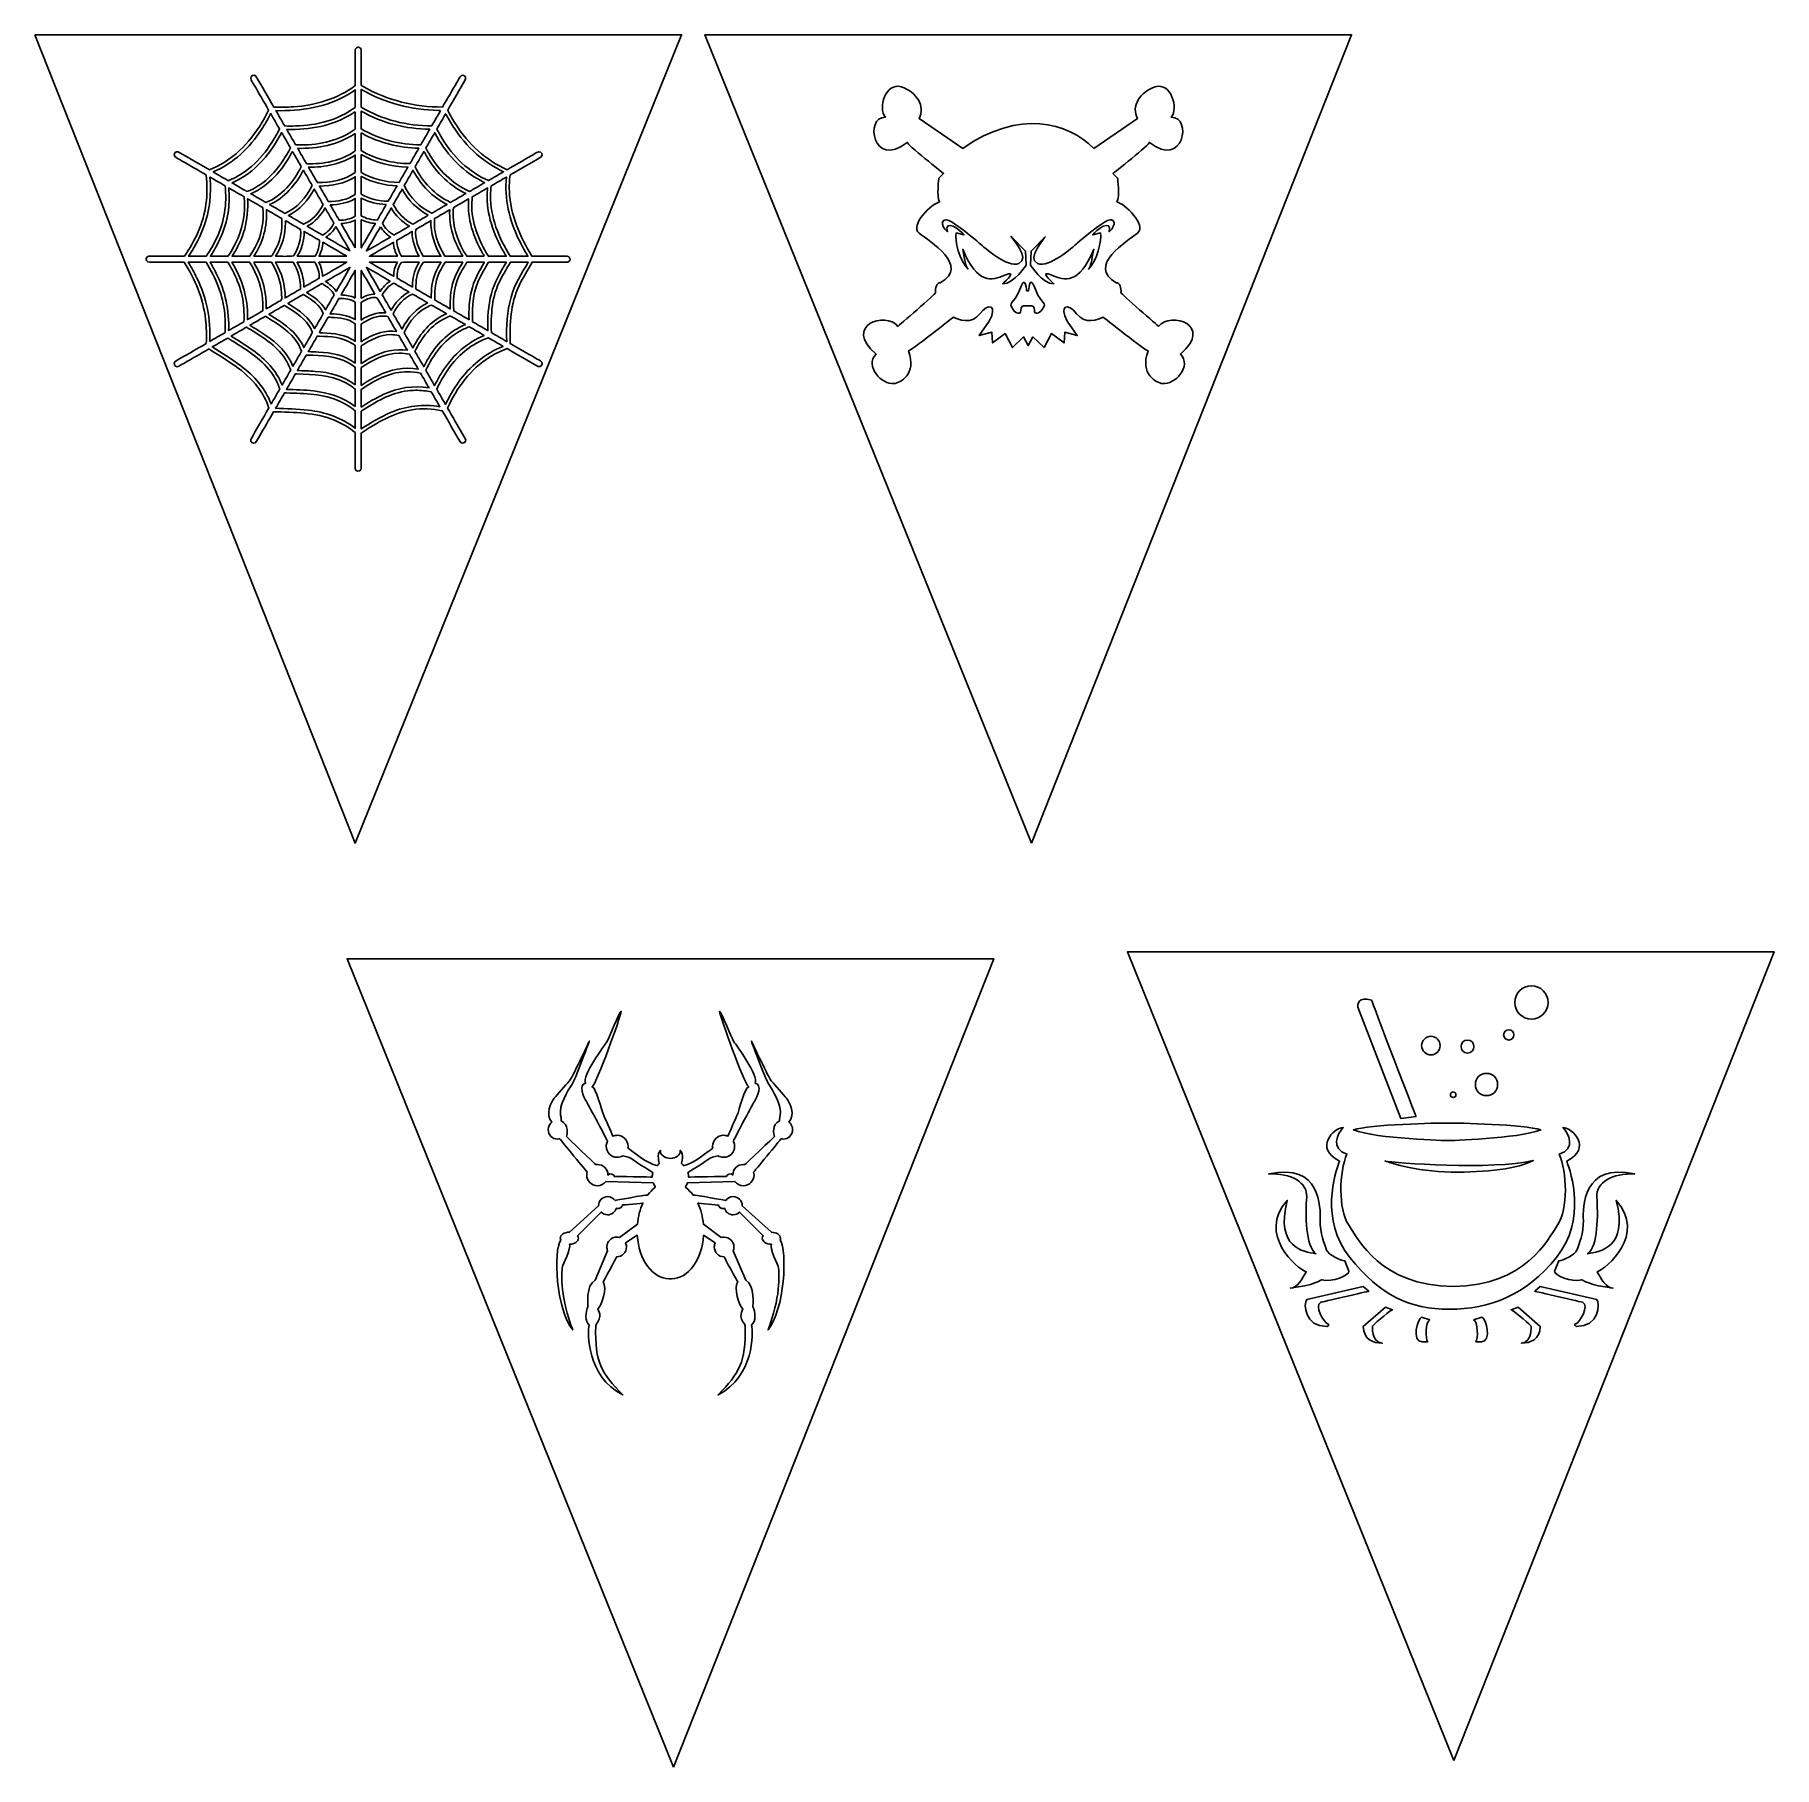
# Model space of a CAD drawing. Header units: centimetres. Extents: x -9.2 to 6.6, y -6.7 to 9.
import ezdxf

# ---------------------------------------------------------------- set-up
doc = ezdxf.new("R2010")
doc.units = ezdxf.units.CM
doc.header["$MEASUREMENT"] = 0
doc.layers.add('Camada 1', color=7, linetype='Continuous')

msp = doc.modelspace()

# ---------------------------------------------------------------- linework, layer by layer
at = {"layer": 'Camada 1', "color": 7}
for centre, major_axis in [((4.35218, 0.23131), (0, 0.15129)), ((3.44014, -0.15956), (0, 0.08406)), ((3.77219, -0.168), (0, 0.05887)), ((4.14626, -0.06288), (0, 0.04625)), ((3.94451, -0.51259), (0, 0.10088)), ((3.64188, -0.60509), (0, 0.02521))]:
    msp.add_ellipse(centre, major_axis=major_axis, ratio=1, dxfattribs=at)
at = {"layer": 'Camada 1'}
for points, knots in [([(-9.22054, 9.00638), (-9.22054, 9.00638), (-3.35576, 9.00638), (-3.35576, 9.00638), (-3.35576, 9.00638), (-3.35576, 9.00638), (-6.31608, 1.67543), (-6.31608, 1.67543), (-6.31608, 1.67543), (-6.31608, 1.67543), (-9.22054, 9.00638), (-9.22054, 9.00638)], [0, 0, 0, 0, 0.25, 0.25, 0.25, 0.25, 0.5, 0.5, 0.5, 0.5, 1, 1, 1, 1]), ([(-0.18285, 1.67543), (-0.18285, 1.67543), (-3.14317, 9.00638), (-3.14317, 9.00638), (-3.14317, 9.00638), (-3.14317, 9.00638), (2.72158, 9.00638), (2.72158, 9.00638), (2.72158, 9.00638), (2.72158, 9.00638), (-0.18285, 1.67543), (-0.18285, 1.67543)], [0, 0, 0, 0, 0.25, 0.25, 0.25, 0.25, 0.5, 0.5, 0.5, 0.5, 1, 1, 1, 1]), ([(-6.29042, 8.89398), (-6.31032, 8.89255), (-6.31894, 8.86988), (-6.31492, 8.85236), (-6.31492, 8.85236), (-6.31492, 8.75015), (-6.31492, 8.64792), (-6.31492, 8.54568), (-6.31492, 8.54568), (-6.4752, 8.42474), (-6.6751, 8.3665), (-6.87388, 8.35346), (-6.87388, 8.35346), (-6.93328, 8.34917), (-6.99289, 8.34851), (-7.05237, 8.35066), (-7.05237, 8.35066), (-7.10672, 8.44403), (-7.15987, 8.53838), (-7.21496, 8.63117), (-7.21496, 8.63117), (-7.23028, 8.6503), (-7.26491, 8.63649), (-7.26269, 8.61207), (-7.26269, 8.61207), (-7.25893, 8.5891), (-7.23972, 8.57111), (-7.23052, 8.54989), (-7.23052, 8.54989), (-7.18697, 8.47448), (-7.14342, 8.39908), (-7.09987, 8.32367), (-7.09987, 8.32367), (-7.19734, 8.12629), (-7.33707, 7.94278), (-7.53066, 7.83297), (-7.53066, 7.83297), (-7.56455, 7.81368), (-7.60038, 7.79648), (-7.63684, 7.78188), (-7.63684, 7.78188), (-7.73156, 7.83604), (-7.82575, 7.89189), (-7.92079, 7.94505), (-7.92079, 7.94505), (-7.94394, 7.95399), (-7.96683, 7.92391), (-7.95183, 7.90404), (-7.95183, 7.90404), (-7.9349, 7.88597), (-7.90878, 7.87864), (-7.88865, 7.86435), (-7.88865, 7.86435), (-7.81414, 7.82133), (-7.73964, 7.77831), (-7.66513, 7.73529), (-7.66513, 7.73529), (-7.64685, 7.56043), (-7.66783, 7.37974), (-7.7394, 7.21901), (-7.7394, 7.21901), (-7.77298, 7.14162), (-7.81637, 7.06838), (-7.86317, 6.99861), (-7.86317, 6.99861), (-7.97226, 6.99805), (-8.08158, 6.99972), (-8.19051, 6.99782), (-8.19051, 6.99782), (-8.21422, 6.99322), (-8.21834, 6.95737), (-8.1967, 6.94726), (-8.1967, 6.94726), (-8.17455, 6.93914), (-8.14942, 6.94665), (-8.12624, 6.94403), (-8.12624, 6.94403), (-8.03922, 6.94403), (-7.9522, 6.94403), (-7.8652, 6.94403), (-7.8652, 6.94403), (-7.76545, 6.7884), (-7.69298, 6.61322), (-7.67221, 6.42902), (-7.67221, 6.42902), (-7.66316, 6.35568), (-7.66152, 6.28141), (-7.66504, 6.20756), (-7.66504, 6.20756), (-7.75915, 6.15266), (-7.85446, 6.09945), (-7.94785, 6.04357), (-7.94785, 6.04357), (-7.96531, 6.02812), (-7.95277, 5.99563), (-7.9293, 5.99645), (-7.9293, 5.99645), (-7.90647, 5.99862), (-7.88932, 6.01841), (-7.8686, 6.02704), (-7.8686, 6.02704), (-7.79322, 6.07056), (-7.71781, 6.11409), (-7.64243, 6.15761), (-7.64243, 6.15761), (-7.48413, 6.05646), (-7.31326, 5.96298), (-7.19772, 5.81159), (-7.19772, 5.81159), (-7.15428, 5.75473), (-7.12038, 5.69142), (-7.09736, 5.6236), (-7.09736, 5.6236), (-7.15178, 5.52819), (-7.2083, 5.4335), (-7.26153, 5.33769), (-7.26153, 5.33769), (-7.26931, 5.31478), (-7.24026, 5.29311), (-7.2206, 5.30721), (-7.2206, 5.30721), (-7.20285, 5.32205), (-7.19689, 5.34722), (-7.18327, 5.36566), (-7.18327, 5.36566), (-7.14041, 5.43988), (-7.09754, 5.51409), (-7.05466, 5.58833), (-7.05466, 5.58833), (-6.86945, 5.58113), (-6.67744, 5.58359), (-6.50372, 5.51168), (-6.50372, 5.51168), (-6.43559, 5.48406), (-6.3719, 5.44561), (-6.31499, 5.39926), (-6.31499, 5.39926), (-6.31454, 5.28972), (-6.31584, 5.18005), (-6.31438, 5.07065), (-6.31438, 5.07065), (-6.3107, 5.04726), (-6.27554, 5.04152), (-6.26443, 5.06232), (-6.26443, 5.06232), (-6.25493, 5.08224), (-6.26324, 5.10603), (-6.26046, 5.1273), (-6.26046, 5.1273), (-6.26046, 5.21668), (-6.26046, 5.306), (-6.26046, 5.39535), (-6.26046, 5.39535), (-6.11851, 5.48803), (-5.96815, 5.57924), (-5.79813, 5.60564), (-5.79813, 5.60564), (-5.70804, 5.62014), (-5.61496, 5.61617), (-5.52593, 5.5976), (-5.52593, 5.5976), (-5.47031, 5.50232), (-5.41645, 5.4058), (-5.35982, 5.31127), (-5.35982, 5.31127), (-5.3445, 5.29368), (-5.31214, 5.30614), (-5.31291, 5.32966), (-5.31291, 5.32966), (-5.31508, 5.35247), (-5.33487, 5.36961), (-5.34347, 5.39033), (-5.34347, 5.39033), (-5.388, 5.46743), (-5.43248, 5.54448), (-5.47698, 5.62155), (-5.47698, 5.62155), (-5.39163, 5.8044), (-5.26931, 5.97757), (-5.0955, 6.08415), (-5.0955, 6.08415), (-5.04586, 6.11516), (-4.99303, 6.14029), (-4.93807, 6.16061), (-4.93807, 6.16061), (-4.84332, 6.10653), (-4.74929, 6.05038), (-4.65412, 5.99749), (-4.65412, 5.99749), (-4.63145, 5.98979), (-4.60972, 6.01831), (-4.62338, 6.03808), (-4.62338, 6.03808), (-4.63716, 6.0557), (-4.6619, 6.0611), (-4.67958, 6.07433), (-4.67958, 6.07433), (-4.75581, 6.11833), (-4.83206, 6.1623), (-4.90831, 6.2063), (-4.90831, 6.2063), (-4.91593, 6.38407), (-4.90638, 6.56923), (-4.82878, 6.73176), (-4.82878, 6.73176), (-4.79478, 6.80542), (-4.74888, 6.8726), (-4.71035, 6.94401), (-4.71035, 6.94401), (-4.60264, 6.94446), (-4.49471, 6.94316), (-4.38708, 6.94462), (-4.38708, 6.94462), (-4.36393, 6.94814), (-4.35758, 6.98246), (-4.37777, 6.99404), (-4.37777, 6.99404), (-4.39775, 7.00452), (-4.42217, 6.9956), (-4.44373, 6.99854), (-4.44373, 6.99854), (-4.533, 6.99854), (-4.62227, 6.99854), (-4.71157, 6.99854), (-4.71157, 6.99854), (-4.8223, 7.1761), (-4.9085, 7.37544), (-4.91678, 7.58729), (-4.91678, 7.58729), (-4.9189, 7.63658), (-4.91654, 7.6863), (-4.91059, 7.73509), (-4.91059, 7.73509), (-4.81632, 7.79018), (-4.72072, 7.84344), (-4.62725, 7.89961), (-4.62725, 7.89961), (-4.60854, 7.91628), (-4.62516, 7.95073), (-4.64987, 7.94602), (-4.64987, 7.94602), (-4.67469, 7.93829), (-4.69551, 7.91969), (-4.71901, 7.90845), (-4.71901, 7.90845), (-4.79129, 7.86673), (-4.86358, 7.825), (-4.93584, 7.78328), (-4.93584, 7.78328), (-5.12888, 7.86842), (-5.29094, 8.01635), (-5.40307, 8.19457), (-5.40307, 8.19457), (-5.42961, 8.23611), (-5.45376, 8.279), (-5.47572, 8.32297), (-5.47572, 8.32297), (-5.42198, 8.41724), (-5.36616, 8.51069), (-5.31366, 8.60541), (-5.31366, 8.60541), (-5.30554, 8.62861), (-5.33586, 8.65026), (-5.35528, 8.63539), (-5.35528, 8.63539), (-5.3729, 8.61925), (-5.37967, 8.59401), (-5.39351, 8.57475), (-5.39351, 8.57475), (-5.43661, 8.50014), (-5.47971, 8.42552), (-5.52284, 8.35091), (-5.52284, 8.35091), (-5.77382, 8.35207), (-6.02661, 8.40986), (-6.24357, 8.53805), (-6.24357, 8.53805), (-6.26135, 8.54287), (-6.26259, 8.55726), (-6.26045, 8.5735), (-6.26045, 8.5735), (-6.26101, 8.67335), (-6.25937, 8.77347), (-6.26124, 8.87319), (-6.26124, 8.87319), (-6.26393, 8.88641), (-6.27721, 8.89546), (-6.29042, 8.89398), (-6.29042, 8.89398), (-6.29042, 8.89398), (-6.29042, 8.89398), (-6.29042, 8.89398), (-6.29042, 8.89398), (-6.29042, 8.89398), (-6.29042, 8.89398), (-6.29042, 8.89398)], [0, 0, 0, 0, 0.01333333, 0.01333333, 0.01333333, 0.01333333, 0.02666667, 0.02666667, 0.02666667, 0.02666667, 0.04, 0.04, 0.04, 0.04, 0.05333333, 0.05333333, 0.05333333, 0.05333333, 0.06666667, 0.06666667, 0.06666667, 0.06666667, 0.08, 0.08, 0.08, 0.08, 0.09333333, 0.09333333, 0.09333333, 0.09333333, 0.10666667, 0.10666667, 0.10666667, 0.10666667, 0.12, 0.12, 0.12, 0.12, 0.13333333, 0.13333333, 0.13333333, 0.13333333, 0.14666667, 0.14666667, 0.14666667, 0.14666667, 0.16, 0.16, 0.16, 0.16, 0.17333333, 0.17333333, 0.17333333, 0.17333333, 0.18666667, 0.18666667, 0.18666667, 0.18666667, 0.2, 0.2, 0.2, 0.2, 0.21333333, 0.21333333, 0.21333333, 0.21333333, 0.22666667, 0.22666667, 0.22666667, 0.22666667, 0.24, 0.24, 0.24, 0.24, 0.25333333, 0.25333333, 0.25333333, 0.25333333, 0.26666667, 0.26666667, 0.26666667, 0.26666667, 0.28, 0.28, 0.28, 0.28, 0.29333333, 0.29333333, 0.29333333, 0.29333333, 0.30666667, 0.30666667, 0.30666667, 0.30666667, 0.32, 0.32, 0.32, 0.32, 0.33333333, 0.33333333, 0.33333333, 0.33333333, 0.34666667, 0.34666667, 0.34666667, 0.34666667, 0.36, 0.36, 0.36, 0.36, 0.37333333, 0.37333333, 0.37333333, 0.37333333, 0.38666667, 0.38666667, 0.38666667, 0.38666667, 0.4, 0.4, 0.4, 0.4, 0.41333333, 0.41333333, 0.41333333, 0.41333333, 0.42666667, 0.42666667, 0.42666667, 0.42666667, 0.44, 0.44, 0.44, 0.44, 0.45333333, 0.45333333, 0.45333333, 0.45333333, 0.46666667, 0.46666667, 0.46666667, 0.46666667, 0.48, 0.48, 0.48, 0.48, 0.49333333, 0.49333333, 0.49333333, 0.49333333, 0.50666667, 0.50666667, 0.50666667, 0.50666667, 0.52, 0.52, 0.52, 0.52, 0.53333333, 0.53333333, 0.53333333, 0.53333333, 0.54666667, 0.54666667, 0.54666667, 0.54666667, 0.56, 0.56, 0.56, 0.56, 0.57333333, 0.57333333, 0.57333333, 0.57333333, 0.58666667, 0.58666667, 0.58666667, 0.58666667, 0.6, 0.6, 0.6, 0.6, 0.61333333, 0.61333333, 0.61333333, 0.61333333, 0.62666667, 0.62666667, 0.62666667, 0.62666667, 0.64, 0.64, 0.64, 0.64, 0.65333333, 0.65333333, 0.65333333, 0.65333333, 0.66666667, 0.66666667, 0.66666667, 0.66666667, 0.68, 0.68, 0.68, 0.68, 0.69333333, 0.69333333, 0.69333333, 0.69333333, 0.70666667, 0.70666667, 0.70666667, 0.70666667, 0.72, 0.72, 0.72, 0.72, 0.73333333, 0.73333333, 0.73333333, 0.73333333, 0.74666667, 0.74666667, 0.74666667, 0.74666667, 0.76, 0.76, 0.76, 0.76, 0.77333333, 0.77333333, 0.77333333, 0.77333333, 0.78666667, 0.78666667, 0.78666667, 0.78666667, 0.8, 0.8, 0.8, 0.8, 0.81333333, 0.81333333, 0.81333333, 0.81333333, 0.82666667, 0.82666667, 0.82666667, 0.82666667, 0.84, 0.84, 0.84, 0.84, 0.85333333, 0.85333333, 0.85333333, 0.85333333, 0.86666667, 0.86666667, 0.86666667, 0.86666667, 0.88, 0.88, 0.88, 0.88, 0.89333333, 0.89333333, 0.89333333, 0.89333333, 0.90666667, 0.90666667, 0.90666667, 0.90666667, 0.92, 0.92, 0.92, 0.92, 0.93333333, 0.93333333, 0.93333333, 0.93333333, 0.94666667, 0.94666667, 0.94666667, 0.94666667, 0.96, 0.96, 0.96, 0.96, 0.97333333, 0.97333333, 0.97333333, 0.97333333, 1, 1, 1, 1]), ([(-6.31492, 8.34846), (-6.46954, 8.23231), (-6.66457, 8.18418), (-6.85568, 8.17934), (-6.85568, 8.17934), (-6.8883, 8.17836), (-6.92098, 8.17844), (-6.95363, 8.17963), (-6.95363, 8.17963), (-6.98041, 8.22604), (-7.00718, 8.27245), (-7.03398, 8.31885), (-7.03398, 8.31885), (-6.80853, 8.31261), (-6.57543, 8.34917), (-6.37945, 8.4654), (-6.37945, 8.4654), (-6.35741, 8.47844), (-6.33582, 8.49228), (-6.31492, 8.50726), (-6.31492, 8.50726), (-6.31492, 8.45432), (-6.31492, 8.40138), (-6.31492, 8.34846), (-6.31492, 8.34846), (-6.31492, 8.34846), (-6.31492, 8.34846), (-6.31492, 8.34846), (-6.31492, 8.34846), (-6.31492, 8.34846), (-6.31492, 8.34846), (-6.31492, 8.34846)], [0, 0, 0, 0, 0.11111111, 0.11111111, 0.11111111, 0.11111111, 0.22222222, 0.22222222, 0.22222222, 0.22222222, 0.33333333, 0.33333333, 0.33333333, 0.33333333, 0.44444444, 0.44444444, 0.44444444, 0.44444444, 0.55555556, 0.55555556, 0.55555556, 0.55555556, 0.66666667, 0.66666667, 0.66666667, 0.66666667, 0.77777778, 0.77777778, 0.77777778, 0.77777778, 1, 1, 1, 1]), ([(-6.25967, 8.51147), (-6.04856, 8.3869), (-5.80355, 8.32647), (-5.55913, 8.32039), (-5.55913, 8.32039), (-5.53246, 8.32613), (-5.54601, 8.30944), (-5.55471, 8.29541), (-5.55471, 8.29541), (-5.57691, 8.25697), (-5.59911, 8.21855), (-5.62128, 8.18013), (-5.62128, 8.18013), (-5.84438, 8.18135), (-6.06919, 8.2345), (-6.26035, 8.35084), (-6.26035, 8.35084), (-6.26035, 8.40452), (-6.26035, 8.45823), (-6.26035, 8.51189), (-6.26035, 8.51189), (-6.26035, 8.51189), (-6.25967, 8.51147), (-6.25967, 8.51147), (-6.25967, 8.51147), (-6.25967, 8.51147), (-6.25967, 8.51147), (-6.25967, 8.51147)], [0, 0, 0, 0, 0.125, 0.125, 0.125, 0.125, 0.25, 0.25, 0.25, 0.25, 0.375, 0.375, 0.375, 0.375, 0.5, 0.5, 0.5, 0.5, 0.625, 0.625, 0.625, 0.625, 0.75, 0.75, 0.75, 0.75, 1, 1, 1, 1]), ([(-7.00109, 8.15262), (-7.08504, 7.98321), (-7.20519, 7.8252), (-7.37071, 7.72963), (-7.37071, 7.72963), (-7.40124, 7.71182), (-7.43305, 7.69642), (-7.46583, 7.68314), (-7.46583, 7.68314), (-7.51147, 7.70952), (-7.55714, 7.73587), (-7.60275, 7.76228), (-7.60275, 7.76228), (-7.42024, 7.84001), (-7.27173, 7.98247), (-7.16449, 8.14735), (-7.16449, 8.14735), (-7.13412, 8.19378), (-7.10644, 8.24197), (-7.08117, 8.29136), (-7.08117, 8.29136), (-7.05448, 8.24512), (-7.02778, 8.19887), (-7.00109, 8.15262), (-7.00109, 8.15262), (-7.00109, 8.15262), (-7.00109, 8.15262), (-7.00109, 8.15262)], [0, 0, 0, 0, 0.125, 0.125, 0.125, 0.125, 0.25, 0.25, 0.25, 0.25, 0.375, 0.375, 0.375, 0.375, 0.5, 0.5, 0.5, 0.5, 0.625, 0.625, 0.625, 0.625, 0.75, 0.75, 0.75, 0.75, 1, 1, 1, 1]), ([(-6.31492, 8.15095), (-6.45515, 8.04676), (-6.6325, 8.00818), (-6.80469, 8.00797), (-6.80469, 8.00797), (-6.82141, 8.00781), (-6.83816, 8.00813), (-6.85488, 8.00863), (-6.85488, 8.00863), (-6.88171, 8.05504), (-6.90851, 8.10145), (-6.93534, 8.14785), (-6.93534, 8.14785), (-6.73037, 8.14277), (-6.51788, 8.17878), (-6.34339, 8.29094), (-6.34339, 8.29094), (-6.33458, 8.29316), (-6.31577, 8.31584), (-6.31492, 8.30417), (-6.31492, 8.30417), (-6.31492, 8.25311), (-6.31492, 8.20204), (-6.31492, 8.15095), (-6.31492, 8.15095), (-6.31492, 8.15095), (-6.31492, 8.15095), (-6.31492, 8.15095), (-6.31492, 8.15095), (-6.31492, 8.15095), (-6.31492, 8.15095), (-6.31492, 8.15095)], [0, 0, 0, 0, 0.11111111, 0.11111111, 0.11111111, 0.11111111, 0.22222222, 0.22222222, 0.22222222, 0.22222222, 0.33333333, 0.33333333, 0.33333333, 0.33333333, 0.44444444, 0.44444444, 0.44444444, 0.44444444, 0.55555556, 0.55555556, 0.55555556, 0.55555556, 0.66666667, 0.66666667, 0.66666667, 0.66666667, 0.77777778, 0.77777778, 0.77777778, 0.77777778, 1, 1, 1, 1]), ([(-6.25957, 8.31404), (-6.07246, 8.20463), (-5.85518, 8.15307), (-5.63907, 8.14926), (-5.63907, 8.14926), (-5.66606, 8.10256), (-5.69305, 8.05584), (-5.72006, 8.00914), (-5.72006, 8.00914), (-5.90858, 8.0106), (-6.09831, 8.05565), (-6.26039, 8.15323), (-6.26039, 8.15323), (-6.26039, 8.20699), (-6.26039, 8.26073), (-6.26039, 8.31449), (-6.26039, 8.31449), (-6.26039, 8.31449), (-6.25957, 8.31404), (-6.25957, 8.31404), (-6.25957, 8.31404), (-6.25957, 8.31404), (-6.25957, 8.31404), (-6.25957, 8.31404)], [0, 0, 0, 0, 0.14285714, 0.14285714, 0.14285714, 0.14285714, 0.28571429, 0.28571429, 0.28571429, 0.28571429, 0.42857143, 0.42857143, 0.42857143, 0.42857143, 0.57142857, 0.57142857, 0.57142857, 0.57142857, 0.71428571, 0.71428571, 0.71428571, 0.71428571, 1, 1, 1, 1]), ([(-5.49241, 8.28692), (-5.39052, 8.08896), (-5.23836, 7.91378), (-5.04349, 7.80326), (-5.04349, 7.80326), (-5.01899, 7.78937), (-4.99415, 7.77622), (-4.96872, 7.76426), (-4.96872, 7.76426), (-5.01476, 7.7377), (-5.06082, 7.71111), (-5.10689, 7.68451), (-5.10689, 7.68451), (-5.28361, 7.76277), (-5.42889, 7.90147), (-5.52705, 8.06617), (-5.52705, 8.06617), (-5.54417, 8.09414), (-5.5597, 8.12282), (-5.57454, 8.1519), (-5.57454, 8.1519), (-5.54784, 8.19818), (-5.52107, 8.24442), (-5.49437, 8.2907), (-5.49437, 8.2907), (-5.49437, 8.2907), (-5.4931, 8.28819), (-5.4931, 8.28819), (-5.4931, 8.28819), (-5.4931, 8.28819), (-5.49241, 8.28692), (-5.49241, 8.28692), (-5.49241, 8.28692), (-5.49241, 8.28692), (-5.49241, 8.28692), (-5.49241, 8.28692)], [0, 0, 0, 0, 0.1, 0.1, 0.1, 0.1, 0.2, 0.2, 0.2, 0.2, 0.3, 0.3, 0.3, 0.3, 0.4, 0.4, 0.4, 0.4, 0.5, 0.5, 0.5, 0.5, 0.6, 0.6, 0.6, 0.6, 0.7, 0.7, 0.7, 0.7, 0.8, 0.8, 0.8, 0.8, 1, 1, 1, 1]), ([(-6.90234, 7.98159), (-6.9824, 7.82025), (-7.10252, 7.67147), (-7.26932, 7.59567), (-7.26932, 7.59567), (-7.28281, 7.58937), (-7.29702, 7.5794), (-7.30956, 7.59297), (-7.30956, 7.59297), (-7.35036, 7.61652), (-7.39116, 7.64007), (-7.43196, 7.66359), (-7.43196, 7.66359), (-7.25927, 7.7386), (-7.12266, 7.87941), (-7.02731, 8.03962), (-7.02731, 8.03962), (-7.01146, 8.06605), (-6.99649, 8.09285), (-6.98233, 8.12021), (-6.98233, 8.12021), (-6.95568, 8.07399), (-6.92901, 8.02779), (-6.90234, 7.98159), (-6.90234, 7.98159), (-6.90234, 7.98159), (-6.90234, 7.98159), (-6.90234, 7.98159)], [0, 0, 0, 0, 0.125, 0.125, 0.125, 0.125, 0.25, 0.25, 0.25, 0.25, 0.375, 0.375, 0.375, 0.375, 0.5, 0.5, 0.5, 0.5, 0.625, 0.625, 0.625, 0.625, 0.75, 0.75, 0.75, 0.75, 1, 1, 1, 1]), ([(-6.31492, 7.95365), (-6.44129, 7.86105), (-6.60226, 7.8325), (-6.75625, 7.83758), (-6.75625, 7.83758), (-6.78305, 7.88404), (-6.80983, 7.93053), (-6.8366, 7.97702), (-6.8366, 7.97702), (-6.657, 7.9731), (-6.47071, 8.00726), (-6.32024, 8.10926), (-6.32024, 8.10926), (-6.30833, 8.1155), (-6.3181, 8.08074), (-6.31495, 8.07045), (-6.31495, 8.07045), (-6.31492, 8.03149), (-6.31492, 7.99257), (-6.31492, 7.95365)], [0, 0, 0, 0, 0.16666667, 0.16666667, 0.16666667, 0.16666667, 0.33333333, 0.33333333, 0.33333333, 0.33333333, 0.5, 0.5, 0.5, 0.5, 0.66666667, 0.66666667, 0.66666667, 0.66666667, 1, 1, 1, 1]), ([(-6.25311, 8.11296), (-6.09671, 8.02459), (-5.91698, 7.98228), (-5.73781, 7.97831), (-5.73781, 7.97831), (-5.7648, 7.93161), (-5.79171, 7.88491), (-5.81869, 7.83821), (-5.81869, 7.83821), (-5.9727, 7.84017), (-6.12754, 7.87665), (-6.26036, 7.95595), (-6.26036, 7.95595), (-6.26036, 8.00966), (-6.26036, 8.0634), (-6.26036, 8.11711), (-6.26036, 8.11711), (-6.25795, 8.11571), (-6.25554, 8.11433), (-6.25311, 8.11296)], [0, 0, 0, 0, 0.16666667, 0.16666667, 0.16666667, 0.16666667, 0.33333333, 0.33333333, 0.33333333, 0.33333333, 0.5, 0.5, 0.5, 0.5, 0.66666667, 0.66666667, 0.66666667, 0.66666667, 1, 1, 1, 1]), ([(-5.59255, 8.1187), (-5.49915, 7.93786), (-5.35702, 7.77929), (-5.17573, 7.68378), (-5.17573, 7.68378), (-5.1666, 7.67682), (-5.14345, 7.67092), (-5.14221, 7.66415), (-5.14221, 7.66415), (-5.18751, 7.63801), (-5.2328, 7.61187), (-5.27813, 7.58573), (-5.27813, 7.58573), (-5.43622, 7.65643), (-5.56414, 7.78393), (-5.64807, 7.93395), (-5.64807, 7.93395), (-5.65707, 7.94932), (-5.66524, 7.96496), (-5.67336, 7.98073), (-5.67336, 7.98073), (-5.64658, 8.02706), (-5.61986, 8.07344), (-5.59309, 8.11977), (-5.59309, 8.11977), (-5.59309, 8.11977), (-5.59255, 8.1187), (-5.59255, 8.1187), (-5.59255, 8.1187), (-5.59255, 8.1187), (-5.59255, 8.1187), (-5.59255, 8.1187)], [0, 0, 0, 0, 0.11111111, 0.11111111, 0.11111111, 0.11111111, 0.22222222, 0.22222222, 0.22222222, 0.22222222, 0.33333333, 0.33333333, 0.33333333, 0.33333333, 0.44444444, 0.44444444, 0.44444444, 0.44444444, 0.55555556, 0.55555556, 0.55555556, 0.55555556, 0.66666667, 0.66666667, 0.66666667, 0.66666667, 0.77777778, 0.77777778, 0.77777778, 0.77777778, 1, 1, 1, 1]), ([(-6.8036, 7.81043), (-6.87237, 7.67213), (-6.97836, 7.54548), (-7.12406, 7.48581), (-7.12406, 7.48581), (-7.16983, 7.51224), (-7.21558, 7.53867), (-7.26135, 7.56511), (-7.26135, 7.56511), (-7.09771, 7.63776), (-6.97462, 7.77852), (-6.89173, 7.93447), (-6.89173, 7.93447), (-6.8843, 7.96056), (-6.87615, 7.93545), (-6.86813, 7.92235), (-6.86813, 7.92235), (-6.84662, 7.88507), (-6.82511, 7.84774), (-6.8036, 7.81043)], [0, 0, 0, 0, 0.16666667, 0.16666667, 0.16666667, 0.16666667, 0.33333333, 0.33333333, 0.33333333, 0.33333333, 0.5, 0.5, 0.5, 0.5, 0.66666667, 0.66666667, 0.66666667, 0.66666667, 1, 1, 1, 1]), ([(-6.31492, 7.75633), (-6.41398, 7.68545), (-6.53775, 7.66349), (-6.65748, 7.66661), (-6.65748, 7.66661), (-6.68434, 7.7131), (-6.71119, 7.75961), (-6.73802, 7.8061), (-6.73802, 7.8061), (-6.59086, 7.80367), (-6.43833, 7.83256), (-6.31492, 7.91574), (-6.31492, 7.91574), (-6.31492, 7.86258), (-6.31492, 7.80945), (-6.31492, 7.75633), (-6.31492, 7.75633), (-6.31492, 7.75633), (-6.31492, 7.75633), (-6.31492, 7.75633)], [0, 0, 0, 0, 0.16666667, 0.16666667, 0.16666667, 0.16666667, 0.33333333, 0.33333333, 0.33333333, 0.33333333, 0.5, 0.5, 0.5, 0.5, 0.66666667, 0.66666667, 0.66666667, 0.66666667, 1, 1, 1, 1]), ([(-6.25605, 7.91748), (-6.12826, 7.84636), (-5.98244, 7.81154), (-5.8365, 7.80749), (-5.8365, 7.80749), (-5.86349, 7.76079), (-5.89042, 7.71409), (-5.91741, 7.66739), (-5.91741, 7.66739), (-6.03695, 7.6693), (-6.15715, 7.69792), (-6.26042, 7.75835), (-6.26042, 7.75835), (-6.26042, 7.81222), (-6.26042, 7.86609), (-6.26042, 7.91996), (-6.26042, 7.91996), (-6.26042, 7.91996), (-6.25796, 7.91856), (-6.25796, 7.91856), (-6.25796, 7.91856), (-6.25796, 7.91856), (-6.25605, 7.91748), (-6.25605, 7.91748), (-6.25605, 7.91748), (-6.25605, 7.91748), (-6.25605, 7.91748), (-6.25605, 7.91748)], [0, 0, 0, 0, 0.125, 0.125, 0.125, 0.125, 0.25, 0.25, 0.25, 0.25, 0.375, 0.375, 0.375, 0.375, 0.5, 0.5, 0.5, 0.5, 0.625, 0.625, 0.625, 0.625, 0.75, 0.75, 0.75, 0.75, 1, 1, 1, 1]), ([(-5.68762, 7.94066), (-5.60324, 7.7822), (-5.47386, 7.64491), (-5.31093, 7.5667), (-5.31093, 7.5667), (-5.35705, 7.54011), (-5.40322, 7.51349), (-5.44936, 7.48688), (-5.44936, 7.48688), (-5.59184, 7.55131), (-5.70278, 7.67132), (-5.7721, 7.80965), (-5.7721, 7.80965), (-5.74535, 7.85598), (-5.7186, 7.90231), (-5.69185, 7.94861), (-5.69185, 7.94861), (-5.69045, 7.94595), (-5.68902, 7.94331), (-5.68762, 7.94066)], [0, 0, 0, 0, 0.16666667, 0.16666667, 0.16666667, 0.16666667, 0.33333333, 0.33333333, 0.33333333, 0.33333333, 0.5, 0.5, 0.5, 0.5, 0.66666667, 0.66666667, 0.66666667, 0.66666667, 1, 1, 1, 1]), ([(-6.70478, 7.63938), (-6.75838, 7.53283), (-6.84112, 7.43441), (-6.95309, 7.38715), (-6.95309, 7.38715), (-6.99892, 7.41361), (-7.04474, 7.44001), (-7.09057, 7.46645), (-7.09057, 7.46645), (-6.95502, 7.52908), (-6.85345, 7.64782), (-6.78506, 7.77842), (-6.78506, 7.77842), (-6.75828, 7.73206), (-6.73153, 7.68574), (-6.70478, 7.63938)], [0, 0, 0, 0, 0.2, 0.2, 0.2, 0.2, 0.4, 0.4, 0.4, 0.4, 0.6, 0.6, 0.6, 0.6, 1, 1, 1, 1]), ([(-5.78776, 7.77294), (-5.71847, 7.64441), (-5.61377, 7.53317), (-5.48203, 7.46803), (-5.48203, 7.46803), (-5.5282, 7.44136), (-5.5744, 7.41469), (-5.62057, 7.38802), (-5.62057, 7.38802), (-5.73024, 7.43887), (-5.81634, 7.53169), (-5.87084, 7.63866), (-5.87084, 7.63866), (-5.84401, 7.68504), (-5.81721, 7.73148), (-5.79041, 7.77788), (-5.79041, 7.77788), (-5.79041, 7.77788), (-5.78903, 7.77537), (-5.78903, 7.77537), (-5.78903, 7.77537), (-5.78903, 7.77537), (-5.78776, 7.77294), (-5.78776, 7.77294)], [0, 0, 0, 0, 0.14285714, 0.14285714, 0.14285714, 0.14285714, 0.28571429, 0.28571429, 0.28571429, 0.28571429, 0.42857143, 0.42857143, 0.42857143, 0.42857143, 0.57142857, 0.57142857, 0.57142857, 0.57142857, 0.71428571, 0.71428571, 0.71428571, 0.71428571, 1, 1, 1, 1]), ([(-7.49414, 7.63655), (-7.47739, 7.47462), (-7.50023, 7.30765), (-7.57193, 7.16086), (-7.57193, 7.16086), (-7.59857, 7.10434), (-7.63106, 7.05071), (-7.6657, 6.99864), (-7.6657, 6.99864), (-7.71885, 6.99875), (-7.77278, 6.9984), (-7.82546, 6.9988), (-7.82546, 6.9988), (-7.73111, 7.14022), (-7.65912, 7.299), (-7.63758, 7.46894), (-7.63758, 7.46894), (-7.62636, 7.55067), (-7.62536, 7.63393), (-7.63205, 7.71619), (-7.63205, 7.71619), (-7.58605, 7.68963), (-7.5401, 7.66306), (-7.49414, 7.63655), (-7.49414, 7.63655), (-7.49414, 7.63655), (-7.49414, 7.63655), (-7.49414, 7.63655), (-7.49414, 7.63655), (-7.49414, 7.63655), (-7.49414, 7.63655), (-7.49414, 7.63655)], [0, 0, 0, 0, 0.11111111, 0.11111111, 0.11111111, 0.11111111, 0.22222222, 0.22222222, 0.22222222, 0.22222222, 0.33333333, 0.33333333, 0.33333333, 0.33333333, 0.44444444, 0.44444444, 0.44444444, 0.44444444, 0.55555556, 0.55555556, 0.55555556, 0.55555556, 0.66666667, 0.66666667, 0.66666667, 0.66666667, 0.77777778, 0.77777778, 0.77777778, 0.77777778, 1, 1, 1, 1]), ([(-7.32316, 7.53789), (-7.30834, 7.39356), (-7.33184, 7.2446), (-7.39896, 7.11609), (-7.39896, 7.11609), (-7.41954, 7.07524), (-7.44317, 7.03658), (-7.46831, 6.99864), (-7.46831, 6.99864), (-7.5216, 6.99864), (-7.57486, 6.99864), (-7.62814, 6.99864), (-7.62814, 6.99864), (-7.54421, 7.12506), (-7.48148, 7.26828), (-7.4646, 7.42023), (-7.4646, 7.42023), (-7.45677, 7.48569), (-7.45632, 7.55186), (-7.46116, 7.61756), (-7.46116, 7.61756), (-7.41516, 7.59099), (-7.36915, 7.56442), (-7.32316, 7.53789), (-7.32316, 7.53789), (-7.32316, 7.53789), (-7.32316, 7.53789), (-7.32316, 7.53789)], [0, 0, 0, 0, 0.125, 0.125, 0.125, 0.125, 0.25, 0.25, 0.25, 0.25, 0.375, 0.375, 0.375, 0.375, 0.5, 0.5, 0.5, 0.5, 0.625, 0.625, 0.625, 0.625, 0.75, 0.75, 0.75, 0.75, 1, 1, 1, 1]), ([(-6.60604, 7.46833), (-6.64517, 7.39247), (-6.70343, 7.32368), (-6.78223, 7.28841), (-6.78223, 7.28841), (-6.82827, 7.31497), (-6.87428, 7.34159), (-6.92032, 7.36816), (-6.92032, 7.36816), (-6.8175, 7.4184), (-6.73998, 7.5081), (-6.68648, 7.60763), (-6.68648, 7.60763), (-6.65964, 7.5612), (-6.63284, 7.51476), (-6.60604, 7.46833), (-6.60604, 7.46833), (-6.60604, 7.46833), (-6.60604, 7.46833), (-6.60604, 7.46833)], [0, 0, 0, 0, 0.16666667, 0.16666667, 0.16666667, 0.16666667, 0.33333333, 0.33333333, 0.33333333, 0.33333333, 0.5, 0.5, 0.5, 0.5, 0.66666667, 0.66666667, 0.66666667, 0.66666667, 1, 1, 1, 1]), ([(-6.31492, 7.559), (-6.3858, 7.51021), (-6.47362, 7.49397), (-6.55873, 7.49561), (-6.55873, 7.49561), (-6.58556, 7.54212), (-6.61241, 7.58861), (-6.63927, 7.63512), (-6.63927, 7.63512), (-6.52635, 7.63448), (-6.4103, 7.65705), (-6.31492, 7.71865), (-6.31492, 7.71865), (-6.31492, 7.66544), (-6.31492, 7.61223), (-6.31492, 7.559)], [0, 0, 0, 0, 0.2, 0.2, 0.2, 0.2, 0.4, 0.4, 0.4, 0.4, 0.6, 0.6, 0.6, 0.6, 1, 1, 1, 1]), ([(-6.25877, 7.72185), (-6.16003, 7.66782), (-6.04747, 7.64078), (-5.93503, 7.63673), (-5.93503, 7.63673), (-5.96204, 7.58995), (-5.98903, 7.5432), (-6.01605, 7.49642), (-6.01605, 7.49642), (-6.10119, 7.49862), (-6.18655, 7.51896), (-6.26037, 7.56122), (-6.26037, 7.56122), (-6.26037, 7.61504), (-6.26037, 7.66888), (-6.26037, 7.72272), (-6.26037, 7.72272), (-6.26037, 7.72272), (-6.25877, 7.72185), (-6.25877, 7.72185), (-6.25877, 7.72185), (-6.25877, 7.72185), (-6.25877, 7.72185), (-6.25877, 7.72185)], [0, 0, 0, 0, 0.14285714, 0.14285714, 0.14285714, 0.14285714, 0.28571429, 0.28571429, 0.28571429, 0.28571429, 0.42857143, 0.42857143, 0.42857143, 0.42857143, 0.57142857, 0.57142857, 0.57142857, 0.57142857, 0.71428571, 0.71428571, 0.71428571, 0.71428571, 1, 1, 1, 1]), ([(-5.6528, 7.36937), (-5.69908, 7.34265), (-5.74538, 7.31592), (-5.79168, 7.2892), (-5.79168, 7.2892), (-5.86912, 7.32645), (-5.93003, 7.39194), (-5.96972, 7.4675), (-5.96972, 7.4675), (-5.94292, 7.51396), (-5.91609, 7.56045), (-5.88929, 7.60694), (-5.88929, 7.60694), (-5.83488, 7.50294), (-5.75165, 7.42898), (-5.6528, 7.36937)], [0, 0, 0, 0, 0.2, 0.2, 0.2, 0.2, 0.4, 0.4, 0.4, 0.4, 0.6, 0.6, 0.6, 0.6, 1, 1, 1, 1]), ([(-5.1158, 7.60668), (-5.13202, 7.41732), (-5.07418, 7.22949), (-4.98367, 7.06521), (-4.98367, 7.06521), (-4.9715, 7.04267), (-4.95867, 7.02063), (-4.94549, 6.99864), (-4.94549, 6.99864), (-4.99907, 6.99864), (-5.0527, 6.99864), (-5.1063, 6.99864), (-5.1063, 6.99864), (-5.19528, 7.14157), (-5.26211, 7.30566), (-5.25701, 7.47717), (-5.25701, 7.47717), (-5.25651, 7.49733), (-5.25492, 7.51749), (-5.2527, 7.53755), (-5.2527, 7.53755), (-5.20674, 7.56406), (-5.16078, 7.5906), (-5.11485, 7.61714), (-5.11485, 7.61714), (-5.11516, 7.61361), (-5.11548, 7.61014), (-5.1158, 7.60668), (-5.1158, 7.60668), (-5.1158, 7.60668), (-5.1158, 7.60668), (-5.1158, 7.60668)], [0, 0, 0, 0, 0.11111111, 0.11111111, 0.11111111, 0.11111111, 0.22222222, 0.22222222, 0.22222222, 0.22222222, 0.33333333, 0.33333333, 0.33333333, 0.33333333, 0.44444444, 0.44444444, 0.44444444, 0.44444444, 0.55555556, 0.55555556, 0.55555556, 0.55555556, 0.66666667, 0.66666667, 0.66666667, 0.66666667, 0.77777778, 0.77777778, 0.77777778, 0.77777778, 1, 1, 1, 1]), ([(-4.94414, 7.71452), (-4.96422, 7.52143), (-4.91665, 7.32683), (-4.83267, 7.15379), (-4.83267, 7.15379), (-4.80727, 7.10056), (-4.77867, 7.04901), (-4.74806, 6.99864), (-4.74806, 6.99864), (-4.80166, 6.99864), (-4.85527, 6.99864), (-4.90887, 6.99864), (-4.90887, 6.99864), (-5.01222, 7.16443), (-5.09056, 7.35339), (-5.0872, 7.5517), (-5.0872, 7.5517), (-5.08704, 7.58001), (-5.0849, 7.60829), (-5.08151, 7.63639), (-5.08151, 7.63639), (-5.03571, 7.66285), (-4.98986, 7.68931), (-4.94406, 7.71579), (-4.94406, 7.71579), (-4.94406, 7.71579), (-4.94414, 7.71452), (-4.94414, 7.71452), (-4.94414, 7.71452), (-4.94414, 7.71452), (-4.94414, 7.71452), (-4.94414, 7.71452), (-4.94414, 7.71452), (-4.94414, 7.71452), (-4.94414, 7.71452), (-4.94414, 7.71452)], [0, 0, 0, 0, 0.1, 0.1, 0.1, 0.1, 0.2, 0.2, 0.2, 0.2, 0.3, 0.3, 0.3, 0.3, 0.4, 0.4, 0.4, 0.4, 0.5, 0.5, 0.5, 0.5, 0.6, 0.6, 0.6, 0.6, 0.7, 0.7, 0.7, 0.7, 0.8, 0.8, 0.8, 0.8, 1, 1, 1, 1]), ([(-7.15227, 7.43925), (-7.14005, 7.31611), (-7.16227, 7.18951), (-7.22167, 7.08103), (-7.22167, 7.08103), (-7.23662, 7.05272), (-7.25329, 7.02547), (-7.27109, 6.99864), (-7.27109, 6.99864), (-7.32443, 6.99864), (-7.37777, 6.99864), (-7.43111, 6.99864), (-7.43111, 6.99864), (-7.32488, 7.15308), (-7.28006, 7.33381), (-7.29038, 7.519), (-7.29038, 7.519), (-7.24434, 7.4924), (-7.19831, 7.46581), (-7.15227, 7.43925), (-7.15227, 7.43925), (-7.15227, 7.43925), (-7.15227, 7.43925), (-7.15227, 7.43925), (-7.15227, 7.43925), (-7.15227, 7.43925), (-7.15227, 7.43925), (-7.15227, 7.43925), (-7.15227, 7.43925), (-7.15227, 7.43925), (-7.15227, 7.43925), (-7.15227, 7.43925), (-7.15227, 7.43925), (-7.15227, 7.43925), (-7.15227, 7.43925), (-7.15227, 7.43925)], [0, 0, 0, 0, 0.1, 0.1, 0.1, 0.1, 0.2, 0.2, 0.2, 0.2, 0.3, 0.3, 0.3, 0.3, 0.4, 0.4, 0.4, 0.4, 0.5, 0.5, 0.5, 0.5, 0.6, 0.6, 0.6, 0.6, 0.7, 0.7, 0.7, 0.7, 0.8, 0.8, 0.8, 0.8, 1, 1, 1, 1]), ([(-6.98148, 7.34059), (-6.97137, 7.23497), (-6.99482, 7.12752), (-7.04985, 7.03732), (-7.04985, 7.03732), (-7.05882, 7.02499), (-7.06477, 7.00647), (-7.07671, 6.99864), (-7.07671, 6.99864), (-7.12907, 6.99864), (-7.18143, 6.99864), (-7.23382, 6.99864), (-7.23382, 6.99864), (-7.1495, 7.12408), (-7.11219, 7.27061), (-7.11971, 7.42033), (-7.11971, 7.42033), (-7.07358, 7.39374), (-7.02752, 7.36715), (-6.98148, 7.34059)], [0, 0, 0, 0, 0.16666667, 0.16666667, 0.16666667, 0.16666667, 0.33333333, 0.33333333, 0.33333333, 0.33333333, 0.5, 0.5, 0.5, 0.5, 0.66666667, 0.66666667, 0.66666667, 0.66666667, 1, 1, 1, 1]), ([(-6.50737, 7.29743), (-6.53129, 7.25335), (-6.56582, 7.21258), (-6.61177, 7.19001), (-6.61177, 7.19001), (-6.65783, 7.21663), (-6.70387, 7.24322), (-6.74996, 7.26983), (-6.74996, 7.26983), (-6.67982, 7.30677), (-6.62635, 7.36847), (-6.58774, 7.43673), (-6.58774, 7.43673), (-6.56093, 7.3903), (-6.53415, 7.34389), (-6.50737, 7.29743), (-6.50737, 7.29743), (-6.50737, 7.29743), (-6.50737, 7.29743), (-6.50737, 7.29743)], [0, 0, 0, 0, 0.16666667, 0.16666667, 0.16666667, 0.16666667, 0.33333333, 0.33333333, 0.33333333, 0.33333333, 0.5, 0.5, 0.5, 0.5, 0.66666667, 0.66666667, 0.66666667, 0.66666667, 1, 1, 1, 1]), ([(-6.31492, 7.36215), (-6.35765, 7.33479), (-6.40969, 7.32455), (-6.46007, 7.32482), (-6.46007, 7.32482), (-6.48698, 7.37136), (-6.51389, 7.4179), (-6.54079, 7.46441), (-6.54079, 7.46441), (-6.46234, 7.46534), (-6.38254, 7.48132), (-6.31492, 7.52214), (-6.31492, 7.52214), (-6.31492, 7.46883), (-6.31492, 7.41546), (-6.31492, 7.36215)], [0, 0, 0, 0, 0.2, 0.2, 0.2, 0.2, 0.4, 0.4, 0.4, 0.4, 0.6, 0.6, 0.6, 0.6, 1, 1, 1, 1]), ([(-6.03361, 7.46603), (-6.06062, 7.41925), (-6.08759, 7.3725), (-6.1146, 7.32575), (-6.1146, 7.32575), (-6.16524, 7.32795), (-6.21559, 7.33985), (-6.26036, 7.36401), (-6.26036, 7.36401), (-6.26036, 7.41791), (-6.26036, 7.4718), (-6.26036, 7.5257), (-6.26036, 7.5257), (-6.19032, 7.48717), (-6.11217, 7.47304), (-6.03361, 7.46603)], [0, 0, 0, 0, 0.2, 0.2, 0.2, 0.2, 0.4, 0.4, 0.4, 0.4, 0.6, 0.6, 0.6, 0.6, 1, 1, 1, 1]), ([(-5.82359, 7.27082), (-5.86992, 7.24407), (-5.91622, 7.21732), (-5.96255, 7.19057), (-5.96255, 7.19057), (-6.0075, 7.21377), (-6.04394, 7.25267), (-6.06836, 7.29675), (-6.06836, 7.29675), (-6.04153, 7.34318), (-6.01468, 7.38962), (-5.98782, 7.43608), (-5.98782, 7.43608), (-5.94939, 7.36519), (-5.89068, 7.31318), (-5.82359, 7.27082), (-5.82359, 7.27082), (-5.82359, 7.27082), (-5.82359, 7.27082), (-5.82359, 7.27082)], [0, 0, 0, 0, 0.16666667, 0.16666667, 0.16666667, 0.16666667, 0.33333333, 0.33333333, 0.33333333, 0.33333333, 0.5, 0.5, 0.5, 0.5, 0.66666667, 0.66666667, 0.66666667, 0.66666667, 1, 1, 1, 1]), ([(-5.45714, 7.4157), (-5.46741, 7.26798), (-5.41518, 7.12312), (-5.34025, 6.99861), (-5.34025, 6.99861), (-5.39391, 6.99861), (-5.44759, 6.99861), (-5.50125, 6.99861), (-5.50125, 6.99861), (-5.56359, 7.09989), (-5.60796, 7.21888), (-5.59478, 7.33992), (-5.59478, 7.33992), (-5.54882, 7.36646), (-5.50281, 7.39302), (-5.45685, 7.41956), (-5.45685, 7.41956), (-5.45685, 7.41956), (-5.45706, 7.41676), (-5.45706, 7.41676), (-5.45706, 7.41676), (-5.45706, 7.41676), (-5.45714, 7.4157), (-5.45714, 7.4157), (-5.45714, 7.4157), (-5.45714, 7.4157), (-5.45714, 7.4157), (-5.45714, 7.4157), (-5.45714, 7.4157), (-5.45714, 7.4157), (-5.45714, 7.4157), (-5.45714, 7.4157)], [0, 0, 0, 0, 0.11111111, 0.11111111, 0.11111111, 0.11111111, 0.22222222, 0.22222222, 0.22222222, 0.22222222, 0.33333333, 0.33333333, 0.33333333, 0.33333333, 0.44444444, 0.44444444, 0.44444444, 0.44444444, 0.55555556, 0.55555556, 0.55555556, 0.55555556, 0.66666667, 0.66666667, 0.66666667, 0.66666667, 0.77777778, 0.77777778, 0.77777778, 0.77777778, 1, 1, 1, 1]), ([(-5.28653, 7.51119), (-5.3001, 7.33866), (-5.24224, 7.16877), (-5.15638, 7.0216), (-5.15638, 7.0216), (-5.14633, 7.00692), (-5.13741, 6.993), (-5.16273, 6.99863), (-5.16273, 6.99863), (-5.20975, 6.99863), (-5.25682, 6.99863), (-5.30383, 6.99863), (-5.30383, 6.99863), (-5.37992, 7.12142), (-5.43541, 7.26295), (-5.42609, 7.41014), (-5.42609, 7.41014), (-5.42411, 7.42363), (-5.42884, 7.44202), (-5.41135, 7.44586), (-5.41135, 7.44586), (-5.36952, 7.46999), (-5.32769, 7.49415), (-5.28588, 7.51828), (-5.28588, 7.51828), (-5.28611, 7.5159), (-5.2863, 7.51354), (-5.28653, 7.51119), (-5.28653, 7.51119), (-5.28653, 7.51119), (-5.28653, 7.51119), (-5.28653, 7.51119)], [0, 0, 0, 0, 0.11111111, 0.11111111, 0.11111111, 0.11111111, 0.22222222, 0.22222222, 0.22222222, 0.22222222, 0.33333333, 0.33333333, 0.33333333, 0.33333333, 0.44444444, 0.44444444, 0.44444444, 0.44444444, 0.55555556, 0.55555556, 0.55555556, 0.55555556, 0.66666667, 0.66666667, 0.66666667, 0.66666667, 0.77777778, 0.77777778, 0.77777778, 0.77777778, 1, 1, 1, 1]), ([(-6.81067, 7.24192), (-6.80286, 7.15731), (-6.82692, 7.07224), (-6.87414, 7.00234), (-6.87414, 7.00234), (-6.92637, 6.99398), (-6.98296, 6.99861), (-7.03654, 6.99861), (-7.03654, 6.99861), (-6.97833, 7.0887), (-6.94481, 7.19554), (-6.94838, 7.3036), (-6.94838, 7.3036), (-6.95431, 7.32739), (-6.94105, 7.31863), (-6.92695, 7.309), (-6.92695, 7.309), (-6.88822, 7.28664), (-6.84945, 7.26428), (-6.81067, 7.24192), (-6.81067, 7.24192), (-6.81067, 7.24192), (-6.81067, 7.24192), (-6.81067, 7.24192)], [0, 0, 0, 0, 0.14285714, 0.14285714, 0.14285714, 0.14285714, 0.28571429, 0.28571429, 0.28571429, 0.28571429, 0.42857143, 0.42857143, 0.42857143, 0.42857143, 0.57142857, 0.57142857, 0.57142857, 0.57142857, 0.71428571, 0.71428571, 0.71428571, 0.71428571, 1, 1, 1, 1]), ([(-6.36212, 7.04592), (-6.43488, 7.08791), (-6.50764, 7.1299), (-6.5804, 7.17189), (-6.5804, 7.17189), (-6.5427, 7.19494), (-6.51216, 7.22888), (-6.48944, 7.2664), (-6.48944, 7.2664), (-6.44697, 7.1929), (-6.40456, 7.11942), (-6.36212, 7.04592), (-6.36212, 7.04592), (-6.36212, 7.04592), (-6.36212, 7.04592), (-6.36212, 7.04592)], [0, 0, 0, 0, 0.2, 0.2, 0.2, 0.2, 0.4, 0.4, 0.4, 0.4, 0.6, 0.6, 0.6, 0.6, 1, 1, 1, 1]), ([(-6.31492, 7.07325), (-6.35699, 7.14672), (-6.4012, 7.22144), (-6.44197, 7.29418), (-6.44197, 7.29418), (-6.398, 7.29609), (-6.35394, 7.30569), (-6.31492, 7.32625), (-6.31492, 7.32625), (-6.31492, 7.24192), (-6.31492, 7.15757), (-6.31492, 7.07325)], [0, 0, 0, 0, 0.25, 0.25, 0.25, 0.25, 0.5, 0.5, 0.5, 0.5, 1, 1, 1, 1]), ([(-6.25684, 7.32749), (-6.21771, 7.30947), (-6.17514, 7.29899), (-6.13209, 7.2955), (-6.13209, 7.2955), (-6.17485, 7.22142), (-6.2176, 7.14733), (-6.26039, 7.07328), (-6.26039, 7.07328), (-6.26039, 7.15858), (-6.26039, 7.24388), (-6.26039, 7.32921), (-6.26039, 7.32921), (-6.26039, 7.32921), (-6.25782, 7.32799), (-6.25782, 7.32799), (-6.25782, 7.32799), (-6.25782, 7.32799), (-6.25684, 7.32749), (-6.25684, 7.32749), (-6.25684, 7.32749), (-6.25684, 7.32749), (-6.25684, 7.32749), (-6.25684, 7.32749)], [0, 0, 0, 0, 0.14285714, 0.14285714, 0.14285714, 0.14285714, 0.28571429, 0.28571429, 0.28571429, 0.28571429, 0.42857143, 0.42857143, 0.42857143, 0.42857143, 0.57142857, 0.57142857, 0.57142857, 0.57142857, 0.71428571, 0.71428571, 0.71428571, 0.71428571, 1, 1, 1, 1]), ([(-6.08584, 7.26545), (-6.06248, 7.22817), (-6.03118, 7.19589), (-5.99379, 7.17253), (-5.99379, 7.17253), (-6.06689, 7.13033), (-6.13997, 7.08815), (-6.21305, 7.04593), (-6.21305, 7.04593), (-6.17069, 7.11879), (-6.12828, 7.19403), (-6.08584, 7.26545)], [0, 0, 0, 0, 0.25, 0.25, 0.25, 0.25, 0.5, 0.5, 0.5, 0.5, 1, 1, 1, 1]), ([(-5.62758, 7.32016), (-5.63385, 7.20626), (-5.59437, 7.09545), (-5.5376, 6.99864), (-5.5376, 6.99864), (-5.59128, 6.99864), (-5.64499, 6.99864), (-5.69868, 6.99864), (-5.69868, 6.99864), (-5.7425, 7.07116), (-5.7735, 7.15525), (-5.76586, 7.24116), (-5.76586, 7.24116), (-5.71974, 7.26775), (-5.67365, 7.29437), (-5.62751, 7.32098), (-5.62751, 7.32098), (-5.62751, 7.32098), (-5.62758, 7.32016), (-5.62758, 7.32016), (-5.62758, 7.32016), (-5.62758, 7.32016), (-5.62758, 7.32016), (-5.62758, 7.32016), (-5.62758, 7.32016), (-5.62758, 7.32016), (-5.62758, 7.32016), (-5.62758, 7.32016)], [0, 0, 0, 0, 0.125, 0.125, 0.125, 0.125, 0.25, 0.25, 0.25, 0.25, 0.375, 0.375, 0.375, 0.375, 0.5, 0.5, 0.5, 0.5, 0.625, 0.625, 0.625, 0.625, 0.75, 0.75, 0.75, 0.75, 1, 1, 1, 1]), ([(-6.63988, 7.14326), (-6.6367, 7.09204), (-6.65123, 7.04132), (-6.6792, 6.99864), (-6.6792, 6.99864), (-6.73275, 6.99864), (-6.7863, 6.99864), (-6.83983, 6.99864), (-6.83983, 6.99864), (-6.79811, 7.06561), (-6.77569, 7.14419), (-6.77863, 7.22346), (-6.77863, 7.22346), (-6.7324, 7.19673), (-6.68613, 7.16998), (-6.63988, 7.14326)], [0, 0, 0, 0, 0.2, 0.2, 0.2, 0.2, 0.4, 0.4, 0.4, 0.4, 0.6, 0.6, 0.6, 0.6, 1, 1, 1, 1]), ([(-6.38934, 6.99864), (-6.47393, 6.99864), (-6.55849, 6.99864), (-6.64305, 6.99864), (-6.64305, 6.99864), (-6.62154, 7.03719), (-6.60913, 7.08087), (-6.60865, 7.12522), (-6.60865, 7.12522), (-6.53558, 7.08301), (-6.46245, 7.04081), (-6.38934, 6.99864)], [0, 0, 0, 0, 0.25, 0.25, 0.25, 0.25, 0.5, 0.5, 0.5, 0.5, 1, 1, 1, 1]), ([(-5.96749, 7.12011), (-5.96516, 7.0773), (-5.95117, 7.03618), (-5.93153, 6.99864), (-5.93153, 6.99864), (-6.01622, 6.99864), (-6.10094, 6.99864), (-6.18566, 6.99864), (-6.18566, 6.99864), (-6.11298, 7.04063), (-6.04032, 7.08262), (-5.96767, 7.12461), (-5.96767, 7.12461), (-5.96767, 7.12461), (-5.96756, 7.12181), (-5.96756, 7.12181), (-5.96756, 7.12181), (-5.96756, 7.12181), (-5.96749, 7.12011), (-5.96749, 7.12011), (-5.96749, 7.12011), (-5.96749, 7.12011), (-5.96749, 7.12011), (-5.96749, 7.12011), (-5.96749, 7.12011), (-5.96749, 7.12011), (-5.96749, 7.12011), (-5.96749, 7.12011)], [0, 0, 0, 0, 0.125, 0.125, 0.125, 0.125, 0.25, 0.25, 0.25, 0.25, 0.375, 0.375, 0.375, 0.375, 0.5, 0.5, 0.5, 0.5, 0.625, 0.625, 0.625, 0.625, 0.75, 0.75, 0.75, 0.75, 1, 1, 1, 1]), ([(-5.79792, 7.22078), (-5.7994, 7.14236), (-5.77305, 7.06603), (-5.73482, 6.99864), (-5.73482, 6.99864), (-5.7885, 6.99864), (-5.84224, 6.99864), (-5.89598, 6.99864), (-5.89598, 6.99864), (-5.92106, 7.04219), (-5.93935, 7.09164), (-5.93646, 7.14255), (-5.93646, 7.14255), (-5.89029, 7.16925), (-5.84409, 7.19594), (-5.79792, 7.22264), (-5.79792, 7.22264), (-5.79792, 7.22264), (-5.79792, 7.22078), (-5.79792, 7.22078), (-5.79792, 7.22078), (-5.79792, 7.22078), (-5.79792, 7.22078), (-5.79792, 7.22078)], [0, 0, 0, 0, 0.14285714, 0.14285714, 0.14285714, 0.14285714, 0.28571429, 0.28571429, 0.28571429, 0.28571429, 0.42857143, 0.42857143, 0.42857143, 0.42857143, 0.57142857, 0.57142857, 0.57142857, 0.57142857, 0.71428571, 0.71428571, 0.71428571, 0.71428571, 1, 1, 1, 1]), ([(-7.66765, 6.94408), (-7.57727, 6.80263), (-7.51316, 6.64214), (-7.49818, 6.47421), (-7.49818, 6.47421), (-7.49265, 6.41841), (-7.49178, 6.36219), (-7.49437, 6.30617), (-7.49437, 6.30617), (-7.54062, 6.2795), (-7.58684, 6.25283), (-7.63306, 6.22616), (-7.63306, 6.22616), (-7.62436, 6.42359), (-7.66293, 6.62304), (-7.74964, 6.80068), (-7.74964, 6.80068), (-7.77332, 6.84979), (-7.79973, 6.89768), (-7.82846, 6.94408), (-7.82846, 6.94408), (-7.77486, 6.94408), (-7.72126, 6.94408), (-7.66765, 6.94408), (-7.66765, 6.94408), (-7.66765, 6.94408), (-7.66765, 6.94408), (-7.66765, 6.94408)], [0, 0, 0, 0, 0.125, 0.125, 0.125, 0.125, 0.25, 0.25, 0.25, 0.25, 0.375, 0.375, 0.375, 0.375, 0.5, 0.5, 0.5, 0.5, 0.625, 0.625, 0.625, 0.625, 0.75, 0.75, 0.75, 0.75, 1, 1, 1, 1]), ([(-7.47009, 6.94408), (-7.38995, 6.81835), (-7.33483, 6.67468), (-7.3251, 6.5249), (-7.3251, 6.5249), (-7.32203, 6.48497), (-7.32161, 6.44484), (-7.32351, 6.40481), (-7.32351, 6.40481), (-7.36981, 6.37811), (-7.41611, 6.35144), (-7.46242, 6.32475), (-7.46242, 6.32475), (-7.45517, 6.50337), (-7.49293, 6.68376), (-7.5745, 6.8427), (-7.5745, 6.8427), (-7.59178, 6.87736), (-7.61077, 6.91104), (-7.63099, 6.94409), (-7.63099, 6.94409), (-7.57735, 6.94408), (-7.52369, 6.94408), (-7.47009, 6.94408), (-7.47009, 6.94408), (-7.47009, 6.94408), (-7.47009, 6.94408), (-7.47009, 6.94408)], [0, 0, 0, 0, 0.125, 0.125, 0.125, 0.125, 0.25, 0.25, 0.25, 0.25, 0.375, 0.375, 0.375, 0.375, 0.5, 0.5, 0.5, 0.5, 0.625, 0.625, 0.625, 0.625, 0.75, 0.75, 0.75, 0.75, 1, 1, 1, 1]), ([(-7.2725, 6.94408), (-7.20104, 6.83203), (-7.15553, 6.70222), (-7.15254, 6.56856), (-7.15254, 6.56856), (-7.15177, 6.54686), (-7.1518, 6.52509), (-7.1528, 6.50339), (-7.1528, 6.50339), (-7.19894, 6.47698), (-7.24593, 6.4492), (-7.29157, 6.42367), (-7.29157, 6.42367), (-7.28596, 6.58335), (-7.32303, 6.74387), (-7.39923, 6.88402), (-7.39923, 6.88402), (-7.41003, 6.90426), (-7.42148, 6.9244), (-7.43336, 6.94411), (-7.43336, 6.94411), (-7.37976, 6.94408), (-7.3261, 6.94408), (-7.2725, 6.94408), (-7.2725, 6.94408), (-7.2725, 6.94408), (-7.2725, 6.94408), (-7.2725, 6.94408), (-7.2725, 6.94408), (-7.2725, 6.94408), (-7.2725, 6.94408), (-7.2725, 6.94408)], [0, 0, 0, 0, 0.11111111, 0.11111111, 0.11111111, 0.11111111, 0.22222222, 0.22222222, 0.22222222, 0.22222222, 0.33333333, 0.33333333, 0.33333333, 0.33333333, 0.44444444, 0.44444444, 0.44444444, 0.44444444, 0.55555556, 0.55555556, 0.55555556, 0.55555556, 0.66666667, 0.66666667, 0.66666667, 0.66666667, 0.77777778, 0.77777778, 0.77777778, 0.77777778, 1, 1, 1, 1]), ([(-7.07491, 6.94408), (-7.01281, 6.84661), (-6.97831, 6.73236), (-6.98159, 6.61647), (-6.98159, 6.61647), (-6.9764, 6.59803), (-6.99723, 6.59491), (-7.00892, 6.58649), (-7.00892, 6.58649), (-7.04628, 6.56493), (-7.08361, 6.54336), (-7.12094, 6.5218), (-7.12094, 6.5218), (-7.11647, 6.66232), (-7.15372, 6.80295), (-7.22418, 6.92386), (-7.22418, 6.92386), (-7.23828, 6.94087), (-7.23622, 6.94852), (-7.21323, 6.94407), (-7.21323, 6.94407), (-7.16714, 6.94408), (-7.12102, 6.94408), (-7.07491, 6.94408), (-7.07491, 6.94408), (-7.07491, 6.94408), (-7.07491, 6.94408), (-7.07491, 6.94408)], [0, 0, 0, 0, 0.125, 0.125, 0.125, 0.125, 0.25, 0.25, 0.25, 0.25, 0.375, 0.375, 0.375, 0.375, 0.5, 0.5, 0.5, 0.5, 0.625, 0.625, 0.625, 0.625, 0.75, 0.75, 0.75, 0.75, 1, 1, 1, 1]), ([(-6.87761, 6.94408), (-6.83242, 6.8718), (-6.80779, 6.78641), (-6.81123, 6.70061), (-6.81123, 6.70061), (-6.85764, 6.67381), (-6.90405, 6.64701), (-6.95045, 6.62018), (-6.95045, 6.62018), (-6.94844, 6.734), (-6.98019, 6.84693), (-7.03869, 6.94408), (-7.03869, 6.94408), (-6.98497, 6.94408), (-6.93129, 6.94408), (-6.87761, 6.94408)], [0, 0, 0, 0, 0.2, 0.2, 0.2, 0.2, 0.4, 0.4, 0.4, 0.4, 0.6, 0.6, 0.6, 0.6, 1, 1, 1, 1]), ([(-6.6802, 6.94408), (-6.65406, 6.90058), (-6.64001, 6.85005), (-6.64067, 6.79911), (-6.64067, 6.79911), (-6.6871, 6.77231), (-6.73354, 6.74548), (-6.78, 6.71865), (-6.78, 6.71865), (-6.78024, 6.79773), (-6.80241, 6.87579), (-6.84144, 6.94408), (-6.84144, 6.94408), (-6.78767, 6.94408), (-6.73396, 6.94408), (-6.6802, 6.94408), (-6.6802, 6.94408), (-6.6802, 6.94408), (-6.6802, 6.94408), (-6.6802, 6.94408)], [0, 0, 0, 0, 0.16666667, 0.16666667, 0.16666667, 0.16666667, 0.33333333, 0.33333333, 0.33333333, 0.33333333, 0.5, 0.5, 0.5, 0.5, 0.66666667, 0.66666667, 0.66666667, 0.66666667, 1, 1, 1, 1]), ([(-6.3895, 6.94408), (-6.46297, 6.90169), (-6.53642, 6.85928), (-6.6099, 6.81689), (-6.6099, 6.81689), (-6.61194, 6.86118), (-6.62406, 6.90489), (-6.64456, 6.94408), (-6.64456, 6.94408), (-6.55955, 6.94408), (-6.47454, 6.94408), (-6.3895, 6.94408), (-6.3895, 6.94408), (-6.3895, 6.94408), (-6.3895, 6.94408), (-6.3895, 6.94408)], [0, 0, 0, 0, 0.2, 0.2, 0.2, 0.2, 0.4, 0.4, 0.4, 0.4, 0.6, 0.6, 0.6, 0.6, 1, 1, 1, 1]), ([(-5.93188, 6.94408), (-5.95477, 6.90585), (-5.96509, 6.86156), (-5.96591, 6.81705), (-5.96591, 6.81705), (-6.03925, 6.85944), (-6.1126, 6.90174), (-6.18594, 6.94408), (-6.18594, 6.94408), (-6.10124, 6.94408), (-6.01655, 6.94408), (-5.93188, 6.94408)], [0, 0, 0, 0, 0.25, 0.25, 0.25, 0.25, 0.5, 0.5, 0.5, 0.5, 1, 1, 1, 1]), ([(-5.73421, 6.94408), (-5.77054, 6.88786), (-5.79178, 6.82264), (-5.79424, 6.7557), (-5.79424, 6.7557), (-5.79506, 6.74334), (-5.79519, 6.73096), (-5.7953, 6.71855), (-5.7953, 6.71855), (-5.84189, 6.74546), (-5.88846, 6.77237), (-5.93505, 6.79927), (-5.93505, 6.79927), (-5.9374, 6.84975), (-5.92568, 6.90068), (-5.89647, 6.94236), (-5.89647, 6.94236), (-5.86697, 6.94638), (-5.83323, 6.94294), (-5.80209, 6.94408), (-5.80209, 6.94408), (-5.77945, 6.94408), (-5.7568, 6.94408), (-5.73421, 6.94408), (-5.73421, 6.94408), (-5.73421, 6.94408), (-5.73421, 6.94408), (-5.73421, 6.94408)], [0, 0, 0, 0, 0.125, 0.125, 0.125, 0.125, 0.25, 0.25, 0.25, 0.25, 0.375, 0.375, 0.375, 0.375, 0.5, 0.5, 0.5, 0.5, 0.625, 0.625, 0.625, 0.625, 0.75, 0.75, 0.75, 0.75, 1, 1, 1, 1]), ([(-5.53633, 6.94408), (-5.57731, 6.87963), (-5.61004, 6.80867), (-5.61851, 6.73204), (-5.61851, 6.73204), (-5.62372, 6.69513), (-5.62499, 6.6574), (-5.62449, 6.62002), (-5.62449, 6.62002), (-5.67095, 6.64685), (-5.71744, 6.67365), (-5.7639, 6.70045), (-5.7639, 6.70045), (-5.76694, 6.7743), (-5.7567, 6.8505), (-5.7158, 6.91352), (-5.7158, 6.91352), (-5.70635, 6.92281), (-5.70516, 6.94614), (-5.68929, 6.94411), (-5.68929, 6.94411), (-5.6383, 6.94408), (-5.58734, 6.94408), (-5.53633, 6.94408), (-5.53633, 6.94408), (-5.53633, 6.94408), (-5.53633, 6.94408), (-5.53633, 6.94408)], [0, 0, 0, 0, 0.125, 0.125, 0.125, 0.125, 0.25, 0.25, 0.25, 0.25, 0.375, 0.375, 0.375, 0.375, 0.5, 0.5, 0.5, 0.5, 0.625, 0.625, 0.625, 0.625, 0.75, 0.75, 0.75, 0.75, 1, 1, 1, 1]), ([(-5.33892, 6.94408), (-5.3821, 6.87301), (-5.42338, 6.79893), (-5.43869, 6.71593), (-5.43869, 6.71593), (-5.45181, 6.65198), (-5.45491, 6.58634), (-5.4534, 6.52117), (-5.4534, 6.52117), (-5.49986, 6.54803), (-5.54635, 6.57485), (-5.59281, 6.60168), (-5.59281, 6.60168), (-5.59704, 6.69812), (-5.58651, 6.79903), (-5.53622, 6.88243), (-5.53622, 6.88243), (-5.52434, 6.90304), (-5.51196, 6.92347), (-5.50018, 6.94405), (-5.50018, 6.94405), (-5.44645, 6.94408), (-5.39271, 6.94408), (-5.33892, 6.94408), (-5.33892, 6.94408), (-5.33892, 6.94408), (-5.33892, 6.94408), (-5.33892, 6.94408)], [0, 0, 0, 0, 0.125, 0.125, 0.125, 0.125, 0.25, 0.25, 0.25, 0.25, 0.375, 0.375, 0.375, 0.375, 0.5, 0.5, 0.5, 0.5, 0.625, 0.625, 0.625, 0.625, 0.75, 0.75, 0.75, 0.75, 1, 1, 1, 1]), ([(-5.1412, 6.94408), (-5.19084, 6.861), (-5.24124, 6.77644), (-5.26129, 6.68053), (-5.26129, 6.68053), (-5.28092, 6.59623), (-5.28489, 6.50887), (-5.28238, 6.42243), (-5.28238, 6.42243), (-5.32879, 6.44926), (-5.3752, 6.47606), (-5.4216, 6.50289), (-5.4216, 6.50289), (-5.42681, 6.62148), (-5.41636, 6.7457), (-5.3567, 6.85047), (-5.3567, 6.85047), (-5.33961, 6.88206), (-5.32008, 6.91257), (-5.30262, 6.94408), (-5.30262, 6.94408), (-5.24878, 6.94408), (-5.19499, 6.94408), (-5.1412, 6.94408)], [0, 0, 0, 0, 0.14285714, 0.14285714, 0.14285714, 0.14285714, 0.28571429, 0.28571429, 0.28571429, 0.28571429, 0.42857143, 0.42857143, 0.42857143, 0.42857143, 0.57142857, 0.57142857, 0.57142857, 0.57142857, 0.71428571, 0.71428571, 0.71428571, 0.71428571, 1, 1, 1, 1]), ([(-4.94369, 6.94408), (-4.99679, 6.85312), (-5.05399, 6.76226), (-5.08003, 6.65899), (-5.08003, 6.65899), (-5.10964, 6.55009), (-5.11474, 6.43616), (-5.1113, 6.32368), (-5.1113, 6.32368), (-5.15766, 6.35048), (-5.20401, 6.37726), (-5.25037, 6.40403), (-5.25037, 6.40403), (-5.25661, 6.54585), (-5.24582, 6.69412), (-5.1761, 6.82025), (-5.1761, 6.82025), (-5.15411, 6.8624), (-5.12795, 6.9023), (-5.10511, 6.94408), (-5.10511, 6.94408), (-5.05129, 6.94408), (-4.99753, 6.94408), (-4.94369, 6.94408), (-4.94369, 6.94408), (-4.94369, 6.94408), (-4.94369, 6.94408), (-4.94369, 6.94408)], [0, 0, 0, 0, 0.125, 0.125, 0.125, 0.125, 0.25, 0.25, 0.25, 0.25, 0.375, 0.375, 0.375, 0.375, 0.5, 0.5, 0.5, 0.5, 0.625, 0.625, 0.625, 0.625, 0.75, 0.75, 0.75, 0.75, 1, 1, 1, 1]), ([(-4.7462, 6.94408), (-4.80465, 6.84229), (-4.86971, 6.7421), (-4.90082, 6.62761), (-4.90082, 6.62761), (-4.93855, 6.49728), (-4.94479, 6.36001), (-4.94014, 6.22494), (-4.94014, 6.22494), (-4.98655, 6.25172), (-5.0329, 6.27849), (-5.07931, 6.30529), (-5.07931, 6.30529), (-5.08659, 6.46841), (-5.07547, 6.63848), (-4.99798, 6.78527), (-4.99798, 6.78527), (-4.97041, 6.83956), (-4.9366, 6.89055), (-4.90755, 6.94407), (-4.90755, 6.94407), (-4.85378, 6.94408), (-4.79997, 6.94408), (-4.7462, 6.94408), (-4.7462, 6.94408), (-4.7462, 6.94408), (-4.7462, 6.94408), (-4.7462, 6.94408)], [0, 0, 0, 0, 0.125, 0.125, 0.125, 0.125, 0.25, 0.25, 0.25, 0.25, 0.375, 0.375, 0.375, 0.375, 0.5, 0.5, 0.5, 0.5, 0.625, 0.625, 0.625, 0.625, 0.75, 0.75, 0.75, 0.75, 1, 1, 1, 1]), ([(-6.48729, 6.67992), (-6.51041, 6.71821), (-6.54706, 6.74519), (-6.58452, 6.7685), (-6.58452, 6.7685), (-6.51038, 6.81131), (-6.43625, 6.85409), (-6.36208, 6.8969), (-6.36208, 6.8969), (-6.40384, 6.82454), (-6.44557, 6.75226), (-6.48729, 6.67992), (-6.48729, 6.67992), (-6.48729, 6.67992), (-6.48729, 6.67992), (-6.48729, 6.67992)], [0, 0, 0, 0, 0.2, 0.2, 0.2, 0.2, 0.4, 0.4, 0.4, 0.4, 0.6, 0.6, 0.6, 0.6, 1, 1, 1, 1]), ([(-6.31492, 6.61841), (-6.35387, 6.64), (-6.39924, 6.64577), (-6.4433, 6.64733), (-6.4433, 6.64733), (-6.40052, 6.72144), (-6.35773, 6.79555), (-6.31492, 6.86966), (-6.31492, 6.86966), (-6.31492, 6.78591), (-6.31492, 6.70215), (-6.31492, 6.61841), (-6.31492, 6.61841), (-6.31492, 6.61841), (-6.31492, 6.61841), (-6.31492, 6.61841)], [0, 0, 0, 0, 0.2, 0.2, 0.2, 0.2, 0.4, 0.4, 0.4, 0.4, 0.6, 0.6, 0.6, 0.6, 1, 1, 1, 1]), ([(-6.13606, 6.65439), (-6.18048, 6.6554), (-6.22295, 6.63931), (-6.26036, 6.617), (-6.26036, 6.617), (-6.26036, 6.70122), (-6.26036, 6.78541), (-6.26036, 6.86962), (-6.26036, 6.86962), (-6.21893, 6.7979), (-6.17749, 6.72614), (-6.13606, 6.65439), (-6.13606, 6.65439), (-6.13606, 6.65439), (-6.13606, 6.65439), (-6.13606, 6.65439)], [0, 0, 0, 0, 0.2, 0.2, 0.2, 0.2, 0.4, 0.4, 0.4, 0.4, 0.6, 0.6, 0.6, 0.6, 1, 1, 1, 1]), ([(-5.99649, 6.77186), (-6.03459, 6.74998), (-6.06494, 6.71632), (-6.08719, 6.67878), (-6.08719, 6.67878), (-6.12915, 6.75149), (-6.17114, 6.82417), (-6.21308, 6.89688), (-6.21308, 6.89688), (-6.14087, 6.85521), (-6.0687, 6.81356), (-5.99649, 6.77186), (-5.99649, 6.77186), (-5.99649, 6.77186), (-5.99649, 6.77186), (-5.99649, 6.77186)], [0, 0, 0, 0, 0.2, 0.2, 0.2, 0.2, 0.4, 0.4, 0.4, 0.4, 0.6, 0.6, 0.6, 0.6, 1, 1, 1, 1]), ([(-6.77495, 6.64468), (-6.70677, 6.60298), (-6.63411, 6.55557), (-6.60398, 6.47802), (-6.60398, 6.47802), (-6.63044, 6.43344), (-6.65737, 6.38293), (-6.68354, 6.34208), (-6.68354, 6.34208), (-6.72812, 6.44077), (-6.81969, 6.50509), (-6.90963, 6.55999), (-6.90963, 6.55999), (-6.93757, 6.56933), (-6.91593, 6.5778), (-6.89987, 6.58637), (-6.89987, 6.58637), (-6.86206, 6.60822), (-6.82425, 6.63008), (-6.78642, 6.65193), (-6.78642, 6.65193), (-6.78262, 6.64952), (-6.77878, 6.64706), (-6.77495, 6.64468)], [0, 0, 0, 0, 0.14285714, 0.14285714, 0.14285714, 0.14285714, 0.28571429, 0.28571429, 0.28571429, 0.28571429, 0.42857143, 0.42857143, 0.42857143, 0.42857143, 0.57142857, 0.57142857, 0.57142857, 0.57142857, 0.71428571, 0.71428571, 0.71428571, 0.71428571, 1, 1, 1, 1]), ([(-6.60329, 6.74324), (-6.56463, 6.71908), (-6.52476, 6.69143), (-6.50561, 6.64839), (-6.50561, 6.64839), (-6.53207, 6.60256), (-6.55853, 6.55676), (-6.58499, 6.51091), (-6.58499, 6.51091), (-6.62076, 6.58261), (-6.68929, 6.62889), (-6.75581, 6.66961), (-6.75581, 6.66961), (-6.70895, 6.69665), (-6.66209, 6.72372), (-6.61524, 6.75078), (-6.61524, 6.75078), (-6.61125, 6.74824), (-6.60725, 6.74575), (-6.60329, 6.74324)], [0, 0, 0, 0, 0.16666667, 0.16666667, 0.16666667, 0.16666667, 0.33333333, 0.33333333, 0.33333333, 0.33333333, 0.5, 0.5, 0.5, 0.5, 0.66666667, 0.66666667, 0.66666667, 0.66666667, 1, 1, 1, 1]), ([(-6.14032, 6.62372), (-6.1282, 6.62316), (-6.11331, 6.62592), (-6.11045, 6.61004), (-6.11045, 6.61004), (-6.08648, 6.5685), (-6.06248, 6.52696), (-6.03848, 6.48545), (-6.03848, 6.48545), (-6.11791, 6.49328), (-6.19485, 6.46222), (-6.26039, 6.42002), (-6.26039, 6.42002), (-6.26039, 6.47352), (-6.26039, 6.52704), (-6.26039, 6.58054), (-6.26039, 6.58054), (-6.22409, 6.60385), (-6.18442, 6.62391), (-6.14032, 6.62372), (-6.14032, 6.62372), (-6.14032, 6.62372), (-6.14032, 6.62372), (-6.14032, 6.62372)], [0, 0, 0, 0, 0.14285714, 0.14285714, 0.14285714, 0.14285714, 0.28571429, 0.28571429, 0.28571429, 0.28571429, 0.42857143, 0.42857143, 0.42857143, 0.42857143, 0.57142857, 0.57142857, 0.57142857, 0.57142857, 0.71428571, 0.71428571, 0.71428571, 0.71428571, 1, 1, 1, 1]), ([(-5.82676, 6.67384), (-5.89767, 6.63905), (-5.95186, 6.57769), (-5.98887, 6.50848), (-5.98887, 6.50848), (-6.01551, 6.55478), (-6.0425, 6.60114), (-6.06888, 6.64741), (-6.06888, 6.64741), (-6.0461, 6.69226), (-6.01149, 6.73261), (-5.96474, 6.75359), (-5.96474, 6.75359), (-5.91876, 6.72699), (-5.87274, 6.7004), (-5.82676, 6.67384), (-5.82676, 6.67384), (-5.82676, 6.67384), (-5.82676, 6.67384), (-5.82676, 6.67384)], [0, 0, 0, 0, 0.16666667, 0.16666667, 0.16666667, 0.16666667, 0.33333333, 0.33333333, 0.33333333, 0.33333333, 0.5, 0.5, 0.5, 0.5, 0.66666667, 0.66666667, 0.66666667, 0.66666667, 1, 1, 1, 1]), ([(-5.65647, 6.57554), (-5.7609, 6.52916), (-5.83919, 6.43833), (-5.89031, 6.33781), (-5.89031, 6.33781), (-5.91698, 6.38403), (-5.94365, 6.43023), (-5.97032, 6.47645), (-5.97032, 6.47645), (-5.93344, 6.55334), (-5.87417, 6.62284), (-5.79384, 6.65483), (-5.79384, 6.65483), (-5.74805, 6.62841), (-5.70227, 6.60198), (-5.65647, 6.57554)], [0, 0, 0, 0, 0.2, 0.2, 0.2, 0.2, 0.4, 0.4, 0.4, 0.4, 0.6, 0.6, 0.6, 0.6, 1, 1, 1, 1]), ([(-6.94063, 6.54239), (-6.85366, 6.48836), (-6.76106, 6.43111), (-6.71505, 6.33578), (-6.71505, 6.33578), (-6.71016, 6.3225), (-6.69613, 6.30765), (-6.70971, 6.29498), (-6.70971, 6.29498), (-6.7336, 6.25357), (-6.75747, 6.21214), (-6.78133, 6.17073), (-6.78133, 6.17073), (-6.82525, 6.27572), (-6.91362, 6.35374), (-7.00758, 6.41438), (-7.00758, 6.41438), (-7.03729, 6.43409), (-7.06788, 6.45274), (-7.09807, 6.4719), (-7.09807, 6.4719), (-7.05124, 6.49894), (-7.00441, 6.52601), (-6.95758, 6.55305), (-6.95758, 6.55305), (-6.95195, 6.54951), (-6.94629, 6.54594), (-6.94063, 6.54239), (-6.94063, 6.54239), (-6.94063, 6.54239), (-6.94063, 6.54239), (-6.94063, 6.54239)], [0, 0, 0, 0, 0.11111111, 0.11111111, 0.11111111, 0.11111111, 0.22222222, 0.22222222, 0.22222222, 0.22222222, 0.33333333, 0.33333333, 0.33333333, 0.33333333, 0.44444444, 0.44444444, 0.44444444, 0.44444444, 0.55555556, 0.55555556, 0.55555556, 0.55555556, 0.66666667, 0.66666667, 0.66666667, 0.66666667, 0.77777778, 0.77777778, 0.77777778, 0.77777778, 1, 1, 1, 1]), ([(-6.45882, 6.6164), (-6.40924, 6.61534), (-6.35672, 6.61174), (-6.31491, 6.58232), (-6.31491, 6.58232), (-6.31491, 6.5293), (-6.31491, 6.47625), (-6.31491, 6.4232), (-6.31491, 6.4232), (-6.38182, 6.46659), (-6.46408, 6.47448), (-6.54219, 6.47596), (-6.54219, 6.47596), (-6.51518, 6.52279), (-6.48814, 6.56962), (-6.46112, 6.61645), (-6.46112, 6.61645), (-6.46112, 6.61645), (-6.45882, 6.6164), (-6.45882, 6.6164), (-6.45882, 6.6164), (-6.45882, 6.6164), (-6.45882, 6.6164), (-6.45882, 6.6164), (-6.45882, 6.6164), (-6.45882, 6.6164), (-6.45882, 6.6164), (-6.45882, 6.6164)], [0, 0, 0, 0, 0.125, 0.125, 0.125, 0.125, 0.25, 0.25, 0.25, 0.25, 0.375, 0.375, 0.375, 0.375, 0.5, 0.5, 0.5, 0.5, 0.625, 0.625, 0.625, 0.625, 0.75, 0.75, 0.75, 0.75, 1, 1, 1, 1]), ([(-5.48569, 6.47688), (-5.61084, 6.42396), (-5.70823, 6.32096), (-5.77247, 6.20301), (-5.77247, 6.20301), (-5.77903, 6.19108), (-5.78557, 6.1792), (-5.79168, 6.16703), (-5.79168, 6.16703), (-5.81838, 6.21323), (-5.84507, 6.2594), (-5.87174, 6.30557), (-5.87174, 6.30557), (-5.82202, 6.41037), (-5.74384, 6.50594), (-5.63451, 6.55118), (-5.63451, 6.55118), (-5.61803, 6.56303), (-5.60374, 6.54136), (-5.58842, 6.5362), (-5.58842, 6.5362), (-5.55419, 6.51641), (-5.51992, 6.49665), (-5.48569, 6.47688), (-5.48569, 6.47688), (-5.48569, 6.47688), (-5.48569, 6.47688), (-5.48569, 6.47688)], [0, 0, 0, 0, 0.125, 0.125, 0.125, 0.125, 0.25, 0.25, 0.25, 0.25, 0.375, 0.375, 0.375, 0.375, 0.5, 0.5, 0.5, 0.5, 0.625, 0.625, 0.625, 0.625, 0.75, 0.75, 0.75, 0.75, 1, 1, 1, 1]), ([(-7.28742, 6.34745), (-7.16389, 6.26937), (-7.03104, 6.19386), (-6.95008, 6.06797), (-6.95008, 6.06797), (-6.92939, 6.03603), (-6.91254, 6.00137), (-6.89978, 5.96563), (-6.89978, 5.96563), (-6.92595, 5.92031), (-6.95214, 5.87496), (-6.97828, 5.82961), (-6.97828, 5.82961), (-7.02874, 5.96079), (-7.12907, 6.06559), (-7.24268, 6.14579), (-7.24268, 6.14579), (-7.30639, 6.19175), (-7.37391, 6.23228), (-7.44035, 6.27438), (-7.44035, 6.27438), (-7.39355, 6.30139), (-7.34677, 6.32841), (-7.29996, 6.35542), (-7.29996, 6.35542), (-7.29581, 6.35276), (-7.29163, 6.35009), (-7.28742, 6.34745), (-7.28742, 6.34745), (-7.28742, 6.34745), (-7.28742, 6.34745), (-7.28742, 6.34745)], [0, 0, 0, 0, 0.11111111, 0.11111111, 0.11111111, 0.11111111, 0.22222222, 0.22222222, 0.22222222, 0.22222222, 0.33333333, 0.33333333, 0.33333333, 0.33333333, 0.44444444, 0.44444444, 0.44444444, 0.44444444, 0.55555556, 0.55555556, 0.55555556, 0.55555556, 0.66666667, 0.66666667, 0.66666667, 0.66666667, 0.77777778, 0.77777778, 0.77777778, 0.77777778, 1, 1, 1, 1]), ([(-7.11893, 6.44799), (-7.01257, 6.38121), (-6.89864, 6.31551), (-6.83313, 6.20426), (-6.83313, 6.20426), (-6.8204, 6.18275), (-6.80974, 6.15994), (-6.80114, 6.13645), (-6.80114, 6.13645), (-6.82739, 6.09099), (-6.85366, 6.04554), (-6.87991, 6.00014), (-6.87991, 6.00014), (-6.92679, 6.11873), (-7.02167, 6.21051), (-7.12552, 6.28073), (-7.12552, 6.28073), (-7.1723, 6.31319), (-7.22109, 6.3427), (-7.26924, 6.37318), (-7.26924, 6.37318), (-7.22241, 6.40019), (-7.1756, 6.42723), (-7.12877, 6.45425), (-7.12877, 6.45425), (-7.12547, 6.45214), (-7.12221, 6.45005), (-7.11893, 6.44799), (-7.11893, 6.44799), (-7.11893, 6.44799), (-7.11893, 6.44799), (-7.11893, 6.44799)], [0, 0, 0, 0, 0.11111111, 0.11111111, 0.11111111, 0.11111111, 0.22222222, 0.22222222, 0.22222222, 0.22222222, 0.33333333, 0.33333333, 0.33333333, 0.33333333, 0.44444444, 0.44444444, 0.44444444, 0.44444444, 0.55555556, 0.55555556, 0.55555556, 0.55555556, 0.66666667, 0.66666667, 0.66666667, 0.66666667, 0.77777778, 0.77777778, 0.77777778, 0.77777778, 1, 1, 1, 1]), ([(-6.53034, 6.44407), (-6.45509, 6.44264), (-6.37614, 6.43243), (-6.31489, 6.38546), (-6.31489, 6.38546), (-6.31489, 6.33257), (-6.31489, 6.27968), (-6.31489, 6.22676), (-6.31489, 6.22676), (-6.4003, 6.28682), (-6.50806, 6.30143), (-6.61051, 6.30352), (-6.61051, 6.30352), (-6.628, 6.30384), (-6.65168, 6.30045), (-6.63128, 6.32172), (-6.63128, 6.32172), (-6.60749, 6.36286), (-6.58373, 6.40401), (-6.55995, 6.44512), (-6.55995, 6.44512), (-6.55008, 6.44476), (-6.54021, 6.44442), (-6.53034, 6.44407)], [0, 0, 0, 0, 0.14285714, 0.14285714, 0.14285714, 0.14285714, 0.28571429, 0.28571429, 0.28571429, 0.28571429, 0.42857143, 0.42857143, 0.42857143, 0.42857143, 0.57142857, 0.57142857, 0.57142857, 0.57142857, 0.71428571, 0.71428571, 0.71428571, 0.71428571, 1, 1, 1, 1]), ([(-6.06835, 6.45548), (-6.05184, 6.45577), (-6.03528, 6.45432), (-6.01911, 6.45178), (-6.01911, 6.45178), (-5.99289, 6.40632), (-5.96662, 6.36087), (-5.94037, 6.31544), (-5.94037, 6.31544), (-6.03713, 6.32835), (-6.13412, 6.29829), (-6.21657, 6.24916), (-6.21657, 6.24916), (-6.23128, 6.24067), (-6.24597, 6.23183), (-6.26036, 6.22262), (-6.26036, 6.22262), (-6.26036, 6.27609), (-6.26036, 6.32959), (-6.26036, 6.38306), (-6.26036, 6.38306), (-6.20265, 6.42074), (-6.13897, 6.455), (-6.06835, 6.45548), (-6.06835, 6.45548), (-6.06835, 6.45548), (-6.06835, 6.45548), (-6.06835, 6.45548)], [0, 0, 0, 0, 0.125, 0.125, 0.125, 0.125, 0.25, 0.25, 0.25, 0.25, 0.375, 0.375, 0.375, 0.375, 0.5, 0.5, 0.5, 0.5, 0.625, 0.625, 0.625, 0.625, 0.75, 0.75, 0.75, 0.75, 1, 1, 1, 1]), ([(-5.31479, 6.37822), (-5.45266, 6.32202), (-5.56485, 6.21495), (-5.64163, 6.08871), (-5.64163, 6.08871), (-5.66031, 6.05863), (-5.67732, 6.02772), (-5.69299, 5.99605), (-5.69299, 5.99605), (-5.71971, 6.04222), (-5.74641, 6.08839), (-5.77308, 6.13456), (-5.77308, 6.13456), (-5.71405, 6.25995), (-5.62407, 6.37657), (-5.49651, 6.43756), (-5.49651, 6.43756), (-5.48106, 6.44362), (-5.46489, 6.45534), (-5.44912, 6.45574), (-5.44912, 6.45574), (-5.40435, 6.42992), (-5.35959, 6.40404), (-5.31479, 6.37822), (-5.31479, 6.37822), (-5.31479, 6.37822), (-5.31479, 6.37822), (-5.31479, 6.37822)], [0, 0, 0, 0, 0.125, 0.125, 0.125, 0.125, 0.25, 0.25, 0.25, 0.25, 0.375, 0.375, 0.375, 0.375, 0.5, 0.5, 0.5, 0.5, 0.625, 0.625, 0.625, 0.625, 0.75, 0.75, 0.75, 0.75, 1, 1, 1, 1]), ([(-5.14384, 6.27955), (-5.29677, 6.21864), (-5.42435, 6.10471), (-5.51357, 5.96747), (-5.51357, 5.96747), (-5.54384, 5.92212), (-5.57035, 5.87426), (-5.59453, 5.82552), (-5.59453, 5.82552), (-5.62112, 5.87158), (-5.64774, 5.91762), (-5.67435, 5.96371), (-5.67435, 5.96371), (-5.60797, 6.10492), (-5.51049, 6.23822), (-5.37201, 6.31545), (-5.37201, 6.31545), (-5.34296, 6.33225), (-5.31203, 6.34646), (-5.28041, 6.35844), (-5.28041, 6.35844), (-5.23489, 6.33213), (-5.18935, 6.30585), (-5.14384, 6.27955), (-5.14384, 6.27955), (-5.14384, 6.27955), (-5.14384, 6.27955), (-5.14384, 6.27955)], [0, 0, 0, 0, 0.125, 0.125, 0.125, 0.125, 0.25, 0.25, 0.25, 0.25, 0.375, 0.375, 0.375, 0.375, 0.5, 0.5, 0.5, 0.5, 0.625, 0.625, 0.625, 0.625, 0.75, 0.75, 0.75, 0.75, 1, 1, 1, 1]), ([(-7.45593, 6.24688), (-7.3198, 6.16076), (-7.17449, 6.07834), (-7.078, 5.94615), (-7.078, 5.94615), (-7.04419, 5.90011), (-7.01736, 5.84878), (-6.99855, 5.7946), (-6.99855, 5.7946), (-7.02474, 5.75004), (-7.05123, 5.70186), (-7.07724, 5.65958), (-7.07724, 5.65958), (-7.12984, 5.79968), (-7.2325, 5.91525), (-7.35145, 6.00364), (-7.35145, 6.00364), (-7.43426, 6.06643), (-7.52393, 6.11958), (-7.61172, 6.17533), (-7.61172, 6.17533), (-7.56486, 6.20237), (-7.518, 6.22941), (-7.47115, 6.2565), (-7.47115, 6.2565), (-7.46607, 6.25328), (-7.46101, 6.25008), (-7.45593, 6.24688), (-7.45593, 6.24688), (-7.45593, 6.24688), (-7.45593, 6.24688), (-7.45593, 6.24688)], [0, 0, 0, 0, 0.11111111, 0.11111111, 0.11111111, 0.11111111, 0.22222222, 0.22222222, 0.22222222, 0.22222222, 0.33333333, 0.33333333, 0.33333333, 0.33333333, 0.44444444, 0.44444444, 0.44444444, 0.44444444, 0.55555556, 0.55555556, 0.55555556, 0.55555556, 0.66666667, 0.66666667, 0.66666667, 0.66666667, 0.77777778, 0.77777778, 0.77777778, 0.77777778, 1, 1, 1, 1]), ([(-6.63935, 6.27313), (-6.53717, 6.27072), (-6.42922, 6.26477), (-6.34143, 6.20698), (-6.34143, 6.20698), (-6.33021, 6.19777), (-6.30928, 6.19253), (-6.31492, 6.1742), (-6.31492, 6.1742), (-6.31492, 6.12615), (-6.31492, 6.07808), (-6.31492, 6.03), (-6.31492, 6.03), (-6.41025, 6.10006), (-6.53016, 6.1248), (-6.6466, 6.12962), (-6.6466, 6.12962), (-6.67772, 6.13137), (-6.70888, 6.13216), (-6.74005, 6.1333), (-6.74005, 6.1333), (-6.71301, 6.18013), (-6.68597, 6.22702), (-6.6589, 6.27385), (-6.6589, 6.27385), (-6.65237, 6.27358), (-6.64586, 6.27334), (-6.63935, 6.27313), (-6.63935, 6.27313), (-6.63935, 6.27313), (-6.63935, 6.27313), (-6.63935, 6.27313)], [0, 0, 0, 0, 0.11111111, 0.11111111, 0.11111111, 0.11111111, 0.22222222, 0.22222222, 0.22222222, 0.22222222, 0.33333333, 0.33333333, 0.33333333, 0.33333333, 0.44444444, 0.44444444, 0.44444444, 0.44444444, 0.55555556, 0.55555556, 0.55555556, 0.55555556, 0.66666667, 0.66666667, 0.66666667, 0.66666667, 0.77777778, 0.77777778, 0.77777778, 0.77777778, 1, 1, 1, 1]), ([(-5.98977, 6.28725), (-5.96633, 6.2873), (-5.9432, 6.28513), (-5.92048, 6.28095), (-5.92048, 6.28095), (-5.89431, 6.23568), (-5.86812, 6.19038), (-5.84195, 6.14509), (-5.84195, 6.14509), (-5.95191, 6.16226), (-6.06478, 6.13541), (-6.16173, 6.0832), (-6.16173, 6.0832), (-6.19544, 6.0655), (-6.22819, 6.04573), (-6.26039, 6.02523), (-6.26039, 6.02523), (-6.26039, 6.0787), (-6.26039, 6.13215), (-6.26039, 6.18559), (-6.26039, 6.18559), (-6.17934, 6.23886), (-6.08952, 6.28823), (-5.98977, 6.28725)], [0, 0, 0, 0, 0.14285714, 0.14285714, 0.14285714, 0.14285714, 0.28571429, 0.28571429, 0.28571429, 0.28571429, 0.42857143, 0.42857143, 0.42857143, 0.42857143, 0.57142857, 0.57142857, 0.57142857, 0.57142857, 0.71428571, 0.71428571, 0.71428571, 0.71428571, 1, 1, 1, 1]), ([(-4.97279, 6.18073), (-5.13675, 6.11689), (-5.27722, 5.99928), (-5.37787, 5.85558), (-5.37787, 5.85558), (-5.42311, 5.79224), (-5.46177, 5.72437), (-5.49587, 5.65455), (-5.49587, 5.65455), (-5.52246, 5.70059), (-5.54902, 5.7466), (-5.57562, 5.79264), (-5.57562, 5.79264), (-5.50011, 5.95422), (-5.38999, 6.10763), (-5.23439, 6.19944), (-5.23439, 6.19944), (-5.1947, 6.22357), (-5.15271, 6.24312), (-5.10924, 6.2595), (-5.10924, 6.2595), (-5.0637, 6.23323), (-5.01825, 6.20698), (-4.97279, 6.18073), (-4.97279, 6.18073), (-4.97279, 6.18073), (-4.97279, 6.18073), (-4.97279, 6.18073)], [0, 0, 0, 0, 0.125, 0.125, 0.125, 0.125, 0.25, 0.25, 0.25, 0.25, 0.375, 0.375, 0.375, 0.375, 0.5, 0.5, 0.5, 0.5, 0.625, 0.625, 0.625, 0.625, 0.75, 0.75, 0.75, 0.75, 1, 1, 1, 1]), ([(-6.74658, 6.10205), (-6.62011, 6.09829), (-6.48716, 6.09583), (-6.37458, 6.03117), (-6.37458, 6.03117), (-6.35362, 6.0194), (-6.3336, 6.0059), (-6.31492, 5.99111), (-6.31492, 5.99111), (-6.31492, 5.9384), (-6.31492, 5.88573), (-6.31492, 5.83305), (-6.31492, 5.83305), (-6.41887, 5.91153), (-6.54913, 5.94592), (-6.67772, 5.95444), (-6.67772, 5.95444), (-6.7314, 5.95878), (-6.78527, 5.95978), (-6.83906, 5.96185), (-6.83906, 5.96185), (-6.81197, 6.00873), (-6.7849, 6.05562), (-6.75781, 6.1025), (-6.75781, 6.1025), (-6.75407, 6.10234), (-6.75034, 6.10218), (-6.74658, 6.10205), (-6.74658, 6.10205), (-6.74658, 6.10205), (-6.74658, 6.10205), (-6.74658, 6.10205)], [0, 0, 0, 0, 0.11111111, 0.11111111, 0.11111111, 0.11111111, 0.22222222, 0.22222222, 0.22222222, 0.22222222, 0.33333333, 0.33333333, 0.33333333, 0.33333333, 0.44444444, 0.44444444, 0.44444444, 0.44444444, 0.55555556, 0.55555556, 0.55555556, 0.55555556, 0.66666667, 0.66666667, 0.66666667, 0.66666667, 0.77777778, 0.77777778, 0.77777778, 0.77777778, 1, 1, 1, 1]), ([(-5.91675, 6.11901), (-5.88479, 6.11914), (-5.85306, 6.11634), (-5.82179, 6.11009), (-5.82179, 6.11009), (-5.7957, 6.06487), (-5.76956, 6.01963), (-5.74347, 5.97441), (-5.74347, 5.97441), (-5.86809, 5.99566), (-5.99736, 5.97068), (-6.10963, 5.91446), (-6.10963, 5.91446), (-6.16186, 5.88917), (-6.21147, 5.859), (-6.26036, 5.82762), (-6.26036, 5.82762), (-6.26036, 5.88109), (-6.26036, 5.93454), (-6.26036, 5.98798), (-6.26036, 5.98798), (-6.15707, 6.05603), (-6.04385, 6.11951), (-5.91675, 6.11901)], [0, 0, 0, 0, 0.14285714, 0.14285714, 0.14285714, 0.14285714, 0.28571429, 0.28571429, 0.28571429, 0.28571429, 0.42857143, 0.42857143, 0.42857143, 0.42857143, 0.57142857, 0.57142857, 0.57142857, 0.57142857, 0.71428571, 0.71428571, 0.71428571, 0.71428571, 1, 1, 1, 1]), ([(-6.84242, 5.93054), (-6.69642, 5.92591), (-6.54363, 5.92432), (-6.4111, 5.85585), (-6.4111, 5.85585), (-6.37694, 5.83873), (-6.34442, 5.81746), (-6.31492, 5.79386), (-6.31492, 5.79386), (-6.31529, 5.74182), (-6.31423, 5.68657), (-6.31545, 5.63651), (-6.31545, 5.63651), (-6.42366, 5.71903), (-6.55797, 5.7629), (-6.6928, 5.77679), (-6.6928, 5.77679), (-6.77419, 5.78613), (-6.85621, 5.78751), (-6.93799, 5.79052), (-6.93799, 5.79052), (-6.9109, 5.83735), (-6.88383, 5.88424), (-6.85674, 5.93107), (-6.85674, 5.93107), (-6.85197, 5.93091), (-6.84718, 5.9307), (-6.84242, 5.93054), (-6.84242, 5.93054), (-6.84242, 5.93054), (-6.84242, 5.93054), (-6.84242, 5.93054)], [0, 0, 0, 0, 0.11111111, 0.11111111, 0.11111111, 0.11111111, 0.22222222, 0.22222222, 0.22222222, 0.22222222, 0.33333333, 0.33333333, 0.33333333, 0.33333333, 0.44444444, 0.44444444, 0.44444444, 0.44444444, 0.55555556, 0.55555556, 0.55555556, 0.55555556, 0.66666667, 0.66666667, 0.66666667, 0.66666667, 0.77777778, 0.77777778, 0.77777778, 0.77777778, 1, 1, 1, 1]), ([(-5.84205, 5.95078), (-5.80202, 5.95107), (-5.7623, 5.94708), (-5.72315, 5.9393), (-5.72315, 5.9393), (-5.69759, 5.89437), (-5.66955, 5.84775), (-5.64552, 5.80386), (-5.64552, 5.80386), (-5.78384, 5.82849), (-5.92841, 5.80558), (-6.05504, 5.74629), (-6.05504, 5.74629), (-6.1268, 5.71393), (-6.19405, 5.67266), (-6.26038, 5.63022), (-6.26038, 5.63022), (-6.26038, 5.68364), (-6.26038, 5.73701), (-6.26038, 5.79043), (-6.26038, 5.79043), (-6.141, 5.86891), (-6.01112, 5.94384), (-5.86512, 5.95008), (-5.86512, 5.95008), (-5.85745, 5.95044), (-5.84973, 5.95078), (-5.84205, 5.95078), (-5.84205, 5.95078), (-5.84205, 5.95078), (-5.84205, 5.95078), (-5.84205, 5.95078)], [0, 0, 0, 0, 0.11111111, 0.11111111, 0.11111111, 0.11111111, 0.22222222, 0.22222222, 0.22222222, 0.22222222, 0.33333333, 0.33333333, 0.33333333, 0.33333333, 0.44444444, 0.44444444, 0.44444444, 0.44444444, 0.55555556, 0.55555556, 0.55555556, 0.55555556, 0.66666667, 0.66666667, 0.66666667, 0.66666667, 0.77777778, 0.77777778, 0.77777778, 0.77777778, 1, 1, 1, 1]), ([(-6.93806, 5.75907), (-6.77359, 5.75343), (-6.60244, 5.75261), (-6.45078, 5.68141), (-6.45078, 5.68141), (-6.40207, 5.65908), (-6.35638, 5.63003), (-6.31492, 5.59677), (-6.31492, 5.59677), (-6.31492, 5.54417), (-6.31492, 5.49157), (-6.31492, 5.43895), (-6.31492, 5.43895), (-6.43684, 5.53396), (-6.58818, 5.58524), (-6.74106, 5.60212), (-6.74106, 5.60212), (-6.83922, 5.61403), (-6.9382, 5.61543), (-7.03692, 5.61921), (-7.03692, 5.61921), (-7.00983, 5.66604), (-6.98276, 5.7129), (-6.95567, 5.75976), (-6.95567, 5.75976), (-6.94978, 5.75949), (-6.94394, 5.7593), (-6.93806, 5.75907), (-6.93806, 5.75907), (-6.93806, 5.75907), (-6.93806, 5.75907), (-6.93806, 5.75907)], [0, 0, 0, 0, 0.11111111, 0.11111111, 0.11111111, 0.11111111, 0.22222222, 0.22222222, 0.22222222, 0.22222222, 0.33333333, 0.33333333, 0.33333333, 0.33333333, 0.44444444, 0.44444444, 0.44444444, 0.44444444, 0.55555556, 0.55555556, 0.55555556, 0.55555556, 0.66666667, 0.66666667, 0.66666667, 0.66666667, 0.77777778, 0.77777778, 0.77777778, 0.77777778, 1, 1, 1, 1]), ([(-5.76744, 5.78264), (-5.71937, 5.78306), (-5.67153, 5.77806), (-5.62451, 5.76851), (-5.62451, 5.76851), (-5.59882, 5.7235), (-5.57136, 5.67726), (-5.54678, 5.63307), (-5.54678, 5.63307), (-5.69664, 5.66072), (-5.8538, 5.64088), (-5.99332, 5.58058), (-5.99332, 5.58058), (-6.08743, 5.54121), (-6.17472, 5.48787), (-6.26039, 5.43265), (-6.26039, 5.43265), (-6.26039, 5.48607), (-6.26039, 5.53944), (-6.26039, 5.59283), (-6.26039, 5.59283), (-6.13154, 5.67705), (-5.99403, 5.75939), (-5.83862, 5.77788), (-5.83862, 5.77788), (-5.81499, 5.78082), (-5.7912, 5.78238), (-5.76744, 5.78264)], [0, 0, 0, 0, 0.125, 0.125, 0.125, 0.125, 0.25, 0.25, 0.25, 0.25, 0.375, 0.375, 0.375, 0.375, 0.5, 0.5, 0.5, 0.5, 0.625, 0.625, 0.625, 0.625, 0.75, 0.75, 0.75, 0.75, 1, 1, 1, 1]), ([(3.64911, -6.64127), (3.64911, -6.64127), (0.68879, 0.68968), (0.68879, 0.68968), (0.68879, 0.68968), (0.68879, 0.68968), (6.5536, 0.68968), (6.5536, 0.68968), (6.5536, 0.68968), (6.5536, 0.68968), (3.64911, -6.64127), (3.64911, -6.64127)], [0, 0, 0, 0, 0.25, 0.25, 0.25, 0.25, 0.5, 0.5, 0.5, 0.5, 1, 1, 1, 1]), ([(-3.42852, -6.70307), (-3.42852, -6.70307), (-6.38884, 0.62787), (-6.38884, 0.62787), (-6.38884, 0.62787), (-6.38884, 0.62787), (-0.52406, 0.62787), (-0.52406, 0.62787), (-0.52406, 0.62787), (-0.52406, 0.62787), (-3.42852, -6.70307), (-3.42852, -6.70307)], [0, 0, 0, 0, 0.25, 0.25, 0.25, 0.25, 0.5, 0.5, 0.5, 0.5, 1, 1, 1, 1])]:
    msp.add_open_spline(points, degree=3, knots=knots, dxfattribs=at)
at = {"layer": 'Camada 1', "color": 7, "lineweight": 25}
for points, knots in [([(0.3832, 7.97659), (0.3832, 7.97659), (0.77923, 8.24657), (0.77923, 8.24657), (0.77923, 8.24657), (0.71922, 8.35457), (0.80323, 8.49258), (0.94123, 8.53457), (0.94123, 8.53457), (1.07923, 8.57656), (1.15724, 8.34259), (1.08519, 8.25858), (1.08519, 8.25858), (1.2772, 8.26459), (1.19923, 7.78458), (0.88726, 8.03056), (0.88726, 8.03056), (0.89922, 8.01857), (0.55722, 7.74857), (0.55722, 7.74857), (0.55722, 7.74857), (0.55722, 7.74857), (0.59921, 7.70658), (0.59921, 7.70658), (0.59921, 7.70658), (0.59921, 7.70658), (0.62321, 7.5386), (0.5932, 7.49057), (0.5932, 7.49057), (0.65919, 7.47858), (0.86921, 7.2806), (0.77918, 7.20858), (0.77918, 7.20858), (0.68922, 7.13656), (0.31118, 6.90857), (0.58717, 6.75858), (0.58717, 6.75858), (0.6172, 6.75858), (0.63517, 6.71058), (0.62919, 6.6686), (0.62919, 6.6686), (0.62316, 6.66262), (0.97119, 6.36264), (0.97119, 6.36264), (0.97119, 6.36264), (1.07919, 6.50062), (1.47522, 6.37463), (1.16918, 6.11065), (1.16918, 6.11065), (1.27716, 6.00262), (1.11645, 5.82924), (1.00683, 5.84345), (1.00683, 5.84345), (0.95164, 5.85059), (0.79717, 5.92468), (0.87515, 6.14063), (0.87515, 6.14063), (0.86912, 6.12862), (0.46716, 6.44662), (0.46716, 6.44662), (0.46716, 6.44662), (0.42514, 6.42262), (0.30516, 6.3746), (0.22716, 6.47662), (0.22716, 6.47662), (0.14916, 6.57864), (0.06516, 6.55459), (0.14315, 6.41058), (0.14315, 6.41058), (0.14315, 6.41058), (0.23313, 6.27861), (0.23313, 6.27861), (0.23313, 6.27861), (0.23313, 6.27861), (0.11912, 6.30861), (0.11912, 6.30861), (0.11912, 6.30861), (0.11912, 6.30861), (0.11309, 6.21262), (0.11309, 6.21262), (0.11309, 6.21262), (0.11309, 6.21262), (-0.00095, 6.29663), (-0.00095, 6.29663), (-0.00095, 6.29663), (-0.00095, 6.29663), (-0.06691, 6.17061), (-0.06691, 6.17061), (-0.06691, 6.17061), (-0.06691, 6.17061), (-0.16891, 6.2666), (-0.16891, 6.2666), (-0.16891, 6.2666), (-0.16891, 6.2666), (-0.2109, 6.1886), (-0.2109, 6.1886), (-0.2109, 6.1886), (-0.2109, 6.1886), (-0.25289, 6.2666), (-0.25289, 6.2666), (-0.25289, 6.2666), (-0.25289, 6.2666), (-0.35489, 6.17061), (-0.35489, 6.17061), (-0.35489, 6.17061), (-0.35489, 6.17061), (-0.42088, 6.29663), (-0.42088, 6.29663), (-0.42088, 6.29663), (-0.42088, 6.29663), (-0.53489, 6.21262), (-0.53489, 6.21262), (-0.53489, 6.21262), (-0.53489, 6.21262), (-0.54092, 6.30861), (-0.54092, 6.30861), (-0.54092, 6.30861), (-0.54092, 6.30861), (-0.65493, 6.27861), (-0.65493, 6.27861), (-0.65493, 6.27861), (-0.65493, 6.27861), (-0.56492, 6.41058), (-0.56492, 6.41058), (-0.56492, 6.41058), (-0.48695, 6.55459), (-0.57095, 6.57862), (-0.64895, 6.47662), (-0.64895, 6.47662), (-0.72692, 6.37462), (-0.84691, 6.42259), (-0.88893, 6.44662), (-0.88893, 6.44662), (-0.88893, 6.44662), (-1.29091, 6.12859), (-1.29692, 6.14063), (-1.29692, 6.14063), (-1.21895, 5.92462), (-1.37344, 5.85057), (-1.42863, 5.84345), (-1.42863, 5.84345), (-1.53819, 5.82924), (-1.69895, 6.00265), (-1.59095, 6.11065), (-1.59095, 6.11065), (-1.89694, 6.37465), (-1.50094, 6.50065), (-1.39299, 6.36264), (-1.39299, 6.36264), (-1.39299, 6.36264), (-1.04498, 6.66262), (-1.05096, 6.6686), (-1.05096, 6.6686), (-1.05699, 6.71059), (-1.03895, 6.75858), (-1.00897, 6.75858), (-1.00897, 6.75858), (-0.73298, 6.90857), (-1.11097, 7.13659), (-1.20098, 7.20858), (-1.20098, 7.20858), (-1.29096, 7.2806), (-1.08102, 7.47859), (-1.015, 7.49057), (-1.015, 7.49057), (-1.04498, 7.53857), (-1.02098, 7.70658), (-1.02098, 7.70658), (-1.02098, 7.70658), (-1.02098, 7.70658), (-0.97899, 7.74857), (-0.97899, 7.74857), (-0.97899, 7.74857), (-0.97899, 7.74857), (-1.32099, 8.01858), (-1.30898, 8.03056), (-1.30898, 8.03056), (-1.62098, 7.78458), (-1.69898, 8.26458), (-1.50697, 8.25858), (-1.50697, 8.25858), (-1.57899, 8.34259), (-1.50096, 8.57658), (-1.36298, 8.53457), (-1.36298, 8.53457), (-1.225, 8.49258), (-1.14099, 8.35457), (-1.20098, 8.24657), (-1.20098, 8.24657), (-1.20098, 8.24657), (-0.80498, 7.97659), (-0.80498, 7.97659), (-0.80498, 7.97659), (-0.29041, 8.33412), (0.14425, 8.2122), (0.3832, 7.97659)], [0, 0, 0, 0, 0.02, 0.02, 0.02, 0.02, 0.04, 0.04, 0.04, 0.04, 0.06, 0.06, 0.06, 0.06, 0.08, 0.08, 0.08, 0.08, 0.1, 0.1, 0.1, 0.1, 0.12, 0.12, 0.12, 0.12, 0.14, 0.14, 0.14, 0.14, 0.16, 0.16, 0.16, 0.16, 0.18, 0.18, 0.18, 0.18, 0.2, 0.2, 0.2, 0.2, 0.22, 0.22, 0.22, 0.22, 0.24, 0.24, 0.24, 0.24, 0.26, 0.26, 0.26, 0.26, 0.28, 0.28, 0.28, 0.28, 0.3, 0.3, 0.3, 0.3, 0.32, 0.32, 0.32, 0.32, 0.34, 0.34, 0.34, 0.34, 0.36, 0.36, 0.36, 0.36, 0.38, 0.38, 0.38, 0.38, 0.4, 0.4, 0.4, 0.4, 0.42, 0.42, 0.42, 0.42, 0.44, 0.44, 0.44, 0.44, 0.46, 0.46, 0.46, 0.46, 0.48, 0.48, 0.48, 0.48, 0.5, 0.5, 0.5, 0.5, 0.52, 0.52, 0.52, 0.52, 0.54, 0.54, 0.54, 0.54, 0.56, 0.56, 0.56, 0.56, 0.58, 0.58, 0.58, 0.58, 0.6, 0.6, 0.6, 0.6, 0.62, 0.62, 0.62, 0.62, 0.64, 0.64, 0.64, 0.64, 0.66, 0.66, 0.66, 0.66, 0.68, 0.68, 0.68, 0.68, 0.7, 0.7, 0.7, 0.7, 0.72, 0.72, 0.72, 0.72, 0.74, 0.74, 0.74, 0.74, 0.76, 0.76, 0.76, 0.76, 0.78, 0.78, 0.78, 0.78, 0.8, 0.8, 0.8, 0.8, 0.82, 0.82, 0.82, 0.82, 0.84, 0.84, 0.84, 0.84, 0.86, 0.86, 0.86, 0.86, 0.88, 0.88, 0.88, 0.88, 0.9, 0.9, 0.9, 0.9, 0.92, 0.92, 0.92, 0.92, 0.94, 0.94, 0.94, 0.94, 0.96, 0.96, 0.96, 0.96, 1, 1, 1, 1]), ([(-0.29543, 6.933), (-0.40121, 6.89069), (-0.60851, 7.07474), (-0.65505, 7.11707), (-0.65505, 7.11707), (-0.70162, 7.15938), (-0.86661, 7.29476), (-0.93011, 7.32225), (-0.93011, 7.32225), (-0.99353, 7.34974), (-1.01684, 7.28418), (-0.94493, 7.22073), (-0.94493, 7.22073), (-0.97665, 7.34553), (-0.8201, 7.23766), (-0.7947, 7.1911), (-0.7947, 7.1911), (-0.7947, 7.1911), (-0.86452, 7.21015), (-0.86452, 7.21015), (-0.86452, 7.21015), (-0.87936, 7.14247), (-0.83494, 6.94993), (-0.75665, 6.88225), (-0.75665, 6.88225), (-0.77993, 6.90762), (-0.78202, 6.94993), (-0.80531, 7.06203), (-0.80531, 7.06203), (-0.66992, 6.73625), (-0.54298, 6.77858), (-0.4245, 6.82721), (-0.4245, 6.82721), (-0.30602, 6.87587), (-0.40968, 6.78067), (-0.44355, 6.74895), (-0.44355, 6.74895), (-0.33568, 6.74472), (-0.2299, 6.92029), (-0.2299, 6.92029), (-0.2299, 6.92029), (-0.2299, 6.92029), (-0.23622, 7.04512), (-0.23622, 7.04512), (-0.23622, 7.04512), (-0.23622, 7.04512), (-0.3674, 7.17839), (-0.3674, 7.17839), (-0.3674, 7.17839), (-0.36309, 7.16993), (-0.18963, 6.97533), (-0.29543, 6.933)], [0, 0, 0, 0, 0.07142857, 0.07142857, 0.07142857, 0.07142857, 0.14285714, 0.14285714, 0.14285714, 0.14285714, 0.21428571, 0.21428571, 0.21428571, 0.21428571, 0.28571429, 0.28571429, 0.28571429, 0.28571429, 0.35714286, 0.35714286, 0.35714286, 0.35714286, 0.42857143, 0.42857143, 0.42857143, 0.42857143, 0.5, 0.5, 0.5, 0.5, 0.57142857, 0.57142857, 0.57142857, 0.57142857, 0.64285714, 0.64285714, 0.64285714, 0.64285714, 0.71428571, 0.71428571, 0.71428571, 0.71428571, 0.78571429, 0.78571429, 0.78571429, 0.78571429, 0.85714286, 0.85714286, 0.85714286, 0.85714286, 1, 1, 1, 1]), ([(-0.05424, 7.1784), (-0.05424, 7.1784), (-0.18542, 7.04513), (-0.18542, 7.04513), (-0.18542, 7.04513), (-0.18542, 7.04513), (-0.19174, 6.9203), (-0.19174, 6.9203), (-0.19174, 6.9203), (-0.19174, 6.9203), (-0.08599, 6.74472), (0.02191, 6.74896), (0.02191, 6.74896), (-0.01193, 6.78068), (-0.11559, 6.87588), (0.00286, 6.82722), (0.00286, 6.82722), (0.12137, 6.77856), (0.24823, 6.73626), (0.3837, 7.06204), (0.3837, 7.06204), (0.36039, 6.94994), (0.3583, 6.9076), (0.33502, 6.88226), (0.33502, 6.88226), (0.41331, 6.94994), (0.45773, 7.14248), (0.44294, 7.21016), (0.44294, 7.21016), (0.44294, 7.21016), (0.37309, 7.19111), (0.37309, 7.19111), (0.37309, 7.19111), (0.39844, 7.23765), (0.55502, 7.34552), (0.52329, 7.22072), (0.52329, 7.22072), (0.59523, 7.28419), (0.57195, 7.34976), (0.50845, 7.32227), (0.50845, 7.32227), (0.445, 7.29478), (0.27998, 7.15937), (0.23344, 7.11709), (0.23344, 7.11709), (0.18685, 7.07476), (-0.02048, 6.89071), (-0.12623, 6.93302), (-0.12623, 6.93302), (-0.23193, 6.97533), (-0.05847, 7.16993), (-0.05424, 7.1784)], [0, 0, 0, 0, 0.07142857, 0.07142857, 0.07142857, 0.07142857, 0.14285714, 0.14285714, 0.14285714, 0.14285714, 0.21428571, 0.21428571, 0.21428571, 0.21428571, 0.28571429, 0.28571429, 0.28571429, 0.28571429, 0.35714286, 0.35714286, 0.35714286, 0.35714286, 0.42857143, 0.42857143, 0.42857143, 0.42857143, 0.5, 0.5, 0.5, 0.5, 0.57142857, 0.57142857, 0.57142857, 0.57142857, 0.64285714, 0.64285714, 0.64285714, 0.64285714, 0.71428571, 0.71428571, 0.71428571, 0.71428571, 0.78571429, 0.78571429, 0.78571429, 0.78571429, 0.85714286, 0.85714286, 0.85714286, 0.85714286, 1, 1, 1, 1]), ([(-0.196, 6.54787), (-0.17274, 6.54787), (-0.15576, 6.54787), (-0.15576, 6.50765), (-0.15576, 6.50765), (-0.15576, 6.46746), (-0.11229, 6.47397), (-0.08594, 6.51403), (-0.08594, 6.51403), (-0.03302, 6.59441), (-0.0902, 6.54999), (-0.14306, 6.69172), (-0.14306, 6.69172), (-0.19595, 6.83343), (-0.2023, 6.72344), (-0.20865, 6.68537), (-0.20865, 6.68537), (-0.20865, 6.68537), (-0.22569, 6.68537), (-0.22569, 6.68537), (-0.22569, 6.68537), (-0.23201, 6.72344), (-0.23836, 6.83346), (-0.29128, 6.69172), (-0.29128, 6.69172), (-0.3442, 6.54998), (-0.40129, 6.59441), (-0.3484, 6.51403), (-0.3484, 6.51403), (-0.32205, 6.47392), (-0.27858, 6.46749), (-0.27858, 6.50765), (-0.27858, 6.50765), (-0.27858, 6.54787), (-0.26162, 6.54787), (-0.23836, 6.54787), (-0.23836, 6.54787), (-0.23836, 6.54787), (-0.196, 6.54787), (-0.196, 6.54787)], [0, 0, 0, 0, 0.09090909, 0.09090909, 0.09090909, 0.09090909, 0.18181818, 0.18181818, 0.18181818, 0.18181818, 0.27272727, 0.27272727, 0.27272727, 0.27272727, 0.36363636, 0.36363636, 0.36363636, 0.36363636, 0.45454545, 0.45454545, 0.45454545, 0.45454545, 0.54545455, 0.54545455, 0.54545455, 0.54545455, 0.63636364, 0.63636364, 0.63636364, 0.63636364, 0.72727273, 0.72727273, 0.72727273, 0.72727273, 0.81818182, 0.81818182, 0.81818182, 0.81818182, 1, 1, 1, 1])]:
    msp.add_open_spline(points, degree=3, knots=knots, dxfattribs=at)
at = {"layer": 'Camada 1', "color": 7}
for points, knots in [([(3.30565, -0.80257), (3.30565, -0.80257), (3.16696, -0.81945), (3.16696, -0.81945), (3.16696, -0.81945), (3.16696, -0.81945), (2.77612, 0.1893), (2.77612, 0.1893), (2.77612, 0.1893), (2.77612, 0.20607), (2.78033, 0.29434), (2.90227, 0.25235), (2.90227, 0.25235), (2.90213, 0.24393), (3.30565, -0.80257), (3.30565, -0.80257)], [0, 0, 0, 0, 0.2, 0.2, 0.2, 0.2, 0.4, 0.4, 0.4, 0.4, 0.6, 0.6, 0.6, 0.6, 1, 1, 1, 1]), ([(-3.46673, -2.27382), (-3.61855, -2.27382), (-3.74325, -2.10057), (-3.75714, -1.87925), (-3.75714, -1.87925), (-3.75714, -1.87925), (-3.86258, -1.94841), (-3.86258, -1.94841), (-3.86258, -1.94841), (-3.85739, -1.95973), (-3.85451, -1.97228), (-3.85451, -1.98556), (-3.85451, -1.98556), (-3.85451, -2.0348), (-3.89444, -2.0748), (-3.9437, -2.0748), (-3.9437, -2.0748), (-3.9437, -2.0748), (-4.06379, -2.30126), (-4.06721, -2.30126), (-4.06721, -2.30126), (-4.02604, -2.35616), (-4.08097, -2.52086), (-4.11491, -2.54812), (-4.11491, -2.54812), (-4.10324, -2.56521), (-4.09602, -2.589), (-4.09602, -2.61524), (-4.09602, -2.61524), (-4.09602, -2.6539), (-4.13341, -2.67504), (-4.13409, -2.70171), (-4.13409, -2.70171), (-4.14264, -3.03352), (-4.08096, -3.12827), (-3.88879, -3.32726), (-3.88879, -3.32726), (-4.21822, -3.15914), (-4.2079, -2.75772), (-4.19333, -2.69514), (-4.19333, -2.69514), (-4.21116, -2.67839), (-4.22302, -2.64889), (-4.22302, -2.61524), (-4.22302, -2.61524), (-4.22302, -2.58918), (-4.21598, -2.54481), (-4.2045, -2.52769), (-4.2045, -2.52769), (-4.2045, -2.52769), (-4.22508, -2.3287), (-4.13931, -2.28755), (-4.13931, -2.28755), (-4.13931, -2.28755), (-4.02591, -2.02024), (-4.02591, -2.02024), (-4.02591, -2.02024), (-4.03043, -2.00963), (-4.03295, -1.99786), (-4.03295, -1.9855), (-4.03295, -1.9855), (-4.03295, -1.93629), (-3.993, -1.89634), (-3.94371, -1.89634), (-3.94371, -1.89634), (-3.93426, -1.89634), (-3.92511, -1.8978), (-3.91654, -1.90049), (-3.91654, -1.90049), (-3.91654, -1.90049), (-3.75583, -1.7795), (-3.75583, -1.7795), (-3.75583, -1.7795), (-3.74951, -1.70899), (-3.73186, -1.64377), (-3.70574, -1.5881), (-3.70574, -1.5881), (-3.70574, -1.5881), (-3.89227, -1.6081), (-3.88886, -1.60466), (-3.88886, -1.60466), (-3.90257, -1.64927), (-3.94704, -1.63469), (-3.94704, -1.63469), (-3.94704, -1.63469), (-3.95704, -1.6689), (-3.98866, -1.69388), (-4.0261, -1.69388), (-4.0261, -1.69388), (-4.04883, -1.69388), (-4.06941, -1.68465), (-4.08433, -1.66975), (-4.08433, -1.66975), (-4.08433, -1.66975), (-4.29809, -1.88327), (-4.29809, -1.88327), (-4.29809, -1.88327), (-4.29312, -1.89039), (-4.29034, -1.89822), (-4.29034, -1.90663), (-4.29034, -1.90663), (-4.29034, -1.93695), (-4.3272, -1.96148), (-4.37268, -1.96148), (-4.37268, -1.96148), (-4.3521, -1.99241), (-4.43443, -2.16053), (-4.43443, -2.16053), (-4.43443, -2.16053), (-4.44819, -2.23604), (-4.4516, -2.45559), (-4.34177, -2.73698), (-4.34177, -2.73698), (-4.49277, -2.55854), (-4.52021, -2.01641), (-4.45107, -1.92339), (-4.45107, -1.92339), (-4.45361, -1.91812), (-4.45501, -1.91244), (-4.45501, -1.90659), (-4.45501, -1.90659), (-4.45501, -1.87627), (-4.41813, -1.85166), (-4.37267, -1.85166), (-4.37267, -1.85166), (-4.37267, -1.85166), (-4.10846, -1.61147), (-4.10846, -1.61147), (-4.10846, -1.61147), (-4.10846, -1.56596), (-4.07155, -1.52911), (-4.02607, -1.52911), (-4.02607, -1.52911), (-3.99818, -1.52911), (-3.97352, -1.543), (-3.95865, -1.56425), (-3.95865, -1.56425), (-3.95865, -1.56425), (-3.68637, -1.51194), (-3.66269, -1.5152), (-3.66269, -1.5152), (-3.6429, -1.48834), (-3.62067, -1.46556), (-3.59652, -1.44757), (-3.59652, -1.44757), (-3.59652, -1.44757), (-3.59395, -1.43799), (-3.59395, -1.43799), (-3.59395, -1.43799), (-3.60112, -1.42767), (-3.60707, -1.41651), (-3.61154, -1.40463), (-3.61154, -1.40463), (-3.61154, -1.40463), (-4.04149, -1.39071), (-4.04149, -1.39071), (-4.04149, -1.39071), (-4.05898, -1.41436), (-4.08708, -1.42971), (-4.11875, -1.42971), (-4.11875, -1.42971), (-4.1718, -1.42971), (-4.21482, -1.38666), (-4.21482, -1.33356), (-4.21482, -1.33356), (-4.21482, -1.32414), (-4.21344, -1.31499), (-4.21088, -1.30631), (-4.21088, -1.30631), (-4.21088, -1.30631), (-4.44816, -1.02133), (-4.45893, -1.00524), (-4.45893, -1.00524), (-4.46261, -0.99976), (-4.47213, -1.00762), (-4.47904, -1.00762), (-4.47904, -1.00762), (-4.5264, -1.00762), (-4.56482, -0.96918), (-4.56482, -0.92184), (-4.56482, -0.92184), (-4.56482, -0.89398), (-4.55156, -0.86924), (-4.53098, -0.85358), (-4.53098, -0.85358), (-4.59228, -0.7846), (-4.54082, -0.67477), (-4.50995, -0.63699), (-4.50995, -0.63699), (-4.48778, -0.60992), (-4.40012, -0.51004), (-4.37612, -0.48605), (-4.37612, -0.48605), (-4.3521, -0.46203), (-4.20112, -0.13603), (-4.19081, -0.11889), (-4.19081, -0.11889), (-4.21145, -0.17033), (-4.31437, -0.45515), (-4.34869, -0.51005), (-4.34869, -0.51005), (-4.38298, -0.56492), (-4.4722, -0.70222), (-4.45164, -0.79141), (-4.45164, -0.79141), (-4.44526, -0.81901), (-4.44614, -0.84258), (-4.44614, -0.84258), (-4.44614, -0.84258), (-4.4151, -0.85549), (-4.39325, -0.88613), (-4.39325, -0.92185), (-4.39325, -0.92185), (-4.39325, -0.92873), (-4.39174, -0.91539), (-4.39325, -0.92185), (-4.39325, -0.92185), (-4.39325, -0.92185), (-4.3864, -0.94929), (-4.40013, -0.9836), (-4.40013, -0.9836), (-4.39672, -0.98704), (-4.13282, -1.23858), (-4.13282, -1.23858), (-4.13282, -1.23858), (-4.12827, -1.23787), (-4.12353, -1.23755), (-4.11877, -1.23755), (-4.11877, -1.23755), (-4.06569, -1.23755), (-4.02267, -1.28054), (-4.02267, -1.33362), (-4.02267, -1.33362), (-4.00894, -1.3096), (-3.96092, -1.33021), (-3.96433, -1.34738), (-3.96433, -1.34738), (-3.96433, -1.34391), (-3.62119, -1.35145), (-3.62119, -1.35145), (-3.62119, -1.35145), (-3.62119, -1.33719), (-3.61921, -1.32335), (-3.61547, -1.31025), (-3.61547, -1.31025), (-3.61547, -1.31025), (-3.76186, -1.2204), (-3.79274, -1.19635), (-3.79274, -1.19635), (-3.82362, -1.17235), (-3.85449, -1.16545), (-3.88873, -1.15873), (-3.88873, -1.15873), (-3.90347, -1.16736), (-3.92064, -1.17233), (-3.93892, -1.17233), (-3.93892, -1.17233), (-3.99387, -1.17233), (-4.03843, -1.12772), (-4.03843, -1.07279), (-4.03843, -1.07279), (-4.03843, -1.05901), (-4.03568, -1.04596), (-4.03062, -1.03403), (-4.03062, -1.03403), (-4.03062, -1.03403), (-4.02604, -1.0316), (-4.02604, -1.0316), (-4.02604, -1.0316), (-4.02604, -1.02128), (-4.19074, -0.71246), (-4.21821, -0.6679), (-4.21821, -0.6679), (-4.24496, -0.6244), (-4.29372, -0.51349), (-4.22506, -0.49976), (-4.22506, -0.49976), (-4.26282, -0.43459), (-4.05353, -0.15662), (-4.03289, -0.12577), (-4.03289, -0.12577), (-4.01231, -0.09492), (-3.91626, 0.15215), (-3.9025, 0.15215), (-3.9025, 0.15215), (-3.90935, 0.09381), (-4.1221, -0.49634), (-4.16671, -0.53407), (-4.16671, -0.53407), (-4.12895, -0.53407), (-4.08212, -0.74828), (-4.06035, -0.79487), (-4.06035, -0.79487), (-4.03635, -0.84631), (-3.97761, -0.98111), (-3.97761, -0.98111), (-3.97761, -0.98111), (-3.9657, -0.97611), (-3.95263, -0.97325), (-3.9389, -0.97325), (-3.9389, -0.97325), (-3.88395, -0.97325), (-3.83939, -1.01786), (-3.83939, -1.07279), (-3.83939, -1.07279), (-3.83939, -1.07866), (-3.83992, -1.08438), (-3.84087, -1.08991), (-3.84087, -1.08991), (-3.81333, -1.10369), (-3.65894, -1.23749), (-3.57999, -1.24781), (-3.57999, -1.24781), (-3.57004, -1.24911), (-3.56552, -1.23392), (-3.55732, -1.22807), (-3.55732, -1.22807), (-3.55732, -1.22807), (-3.58343, -1.14142), (-3.54568, -1.11057), (-3.54568, -1.11057), (-3.556, -1.15174), (-3.49766, -1.18262), (-3.45646, -1.18262), (-3.45646, -1.18262), (-3.41526, -1.18262), (-3.35692, -1.15174), (-3.36724, -1.11057), (-3.36724, -1.11057), (-3.32948, -1.14142), (-3.3556, -1.22807), (-3.3556, -1.22807), (-3.3556, -1.22807), (-3.34737, -1.23392), (-3.34287, -1.2491), (-3.33293, -1.24781), (-3.33293, -1.24781), (-3.254, -1.23749), (-3.09962, -1.10369), (-3.07205, -1.08991), (-3.07205, -1.08991), (-3.073, -1.08438), (-3.07353, -1.07861), (-3.07353, -1.07279), (-3.07353, -1.07279), (-3.07353, -1.01786), (-3.02897, -0.97325), (-2.97402, -0.97325), (-2.97402, -0.97325), (-2.96026, -0.97325), (-2.94719, -0.97605), (-2.93531, -0.98111), (-2.93531, -0.98111), (-2.93531, -0.98111), (-2.87657, -0.8463), (-2.85255, -0.79487), (-2.85255, -0.79487), (-2.83077, -0.7482), (-2.78394, -0.53407), (-2.74619, -0.53407), (-2.74619, -0.53407), (-2.79083, -0.49634), (-3.00355, 0.09381), (-3.01038, 0.15215), (-3.01038, 0.15215), (-2.99665, 0.15215), (-2.9006, -0.09492), (-2.88002, -0.12577), (-2.88002, -0.12577), (-2.85944, -0.15662), (-2.6501, -0.43459), (-2.68785, -0.49981), (-2.68785, -0.49981), (-2.61924, -0.51352), (-2.66798, -0.62446), (-2.6947, -0.66793), (-2.6947, -0.66793), (-2.72219, -0.71257), (-2.88689, -1.02136), (-2.88689, -1.03168), (-2.88689, -1.03168), (-2.88689, -1.03168), (-2.88237, -1.03411), (-2.88237, -1.03411), (-2.88237, -1.03411), (-2.87734, -1.04599), (-2.87454, -1.05906), (-2.87454, -1.07282), (-2.87454, -1.07282), (-2.87454, -1.1278), (-2.91912, -1.17238), (-2.97405, -1.17238), (-2.97405, -1.17238), (-2.99233, -1.17238), (-3.0095, -1.16741), (-3.02424, -1.15881), (-3.02424, -1.15881), (-3.05845, -1.16556), (-3.08935, -1.17241), (-3.12026, -1.19641), (-3.12026, -1.19641), (-3.15114, -1.22041), (-3.2975, -1.31031), (-3.2975, -1.31031), (-3.2975, -1.31031), (-3.29377, -1.32341), (-3.29178, -1.33727), (-3.29178, -1.35153), (-3.29178, -1.35153), (-3.29178, -1.35153), (-2.94867, -1.34399), (-2.94867, -1.34746), (-2.94867, -1.34746), (-2.95208, -1.33031), (-2.90406, -1.30973), (-2.89033, -1.33368), (-2.89033, -1.33368), (-2.89033, -1.2806), (-2.84734, -1.23761), (-2.79426, -1.23761), (-2.79426, -1.23761), (-2.78944, -1.23761), (-2.78479, -1.23801), (-2.78018, -1.23864), (-2.78018, -1.23864), (-2.78018, -1.23864), (-2.51631, -0.98713), (-2.51287, -0.98371), (-2.51287, -0.98371), (-2.5266, -0.94937), (-2.51975, -0.9219), (-2.51975, -0.9219), (-2.51975, -0.9219), (-2.52126, -0.91544), (-2.51975, -0.92883), (-2.51975, -0.9219), (-2.51975, -0.9219), (-2.51975, -0.88615), (-2.4979, -0.85557), (-2.46686, -0.84263), (-2.46686, -0.84263), (-2.46686, -0.84263), (-2.46776, -0.81903), (-2.46141, -0.79149), (-2.46141, -0.79149), (-2.44083, -0.70225), (-2.53002, -0.56498), (-2.56436, -0.51011), (-2.56436, -0.51011), (-2.59865, -0.45524), (-2.70163, -0.17038), (-2.72221, -0.11892), (-2.72221, -0.11892), (-2.71189, -0.13607), (-2.56095, -0.46206), (-2.53692, -0.48608), (-2.53692, -0.48608), (-2.51289, -0.5101), (-2.42527, -0.60998), (-2.40309, -0.63708), (-2.40309, -0.63708), (-2.37219, -0.67481), (-2.32075, -0.78461), (-2.38203, -0.85364), (-2.38203, -0.85364), (-2.36145, -0.8693), (-2.34819, -0.89402), (-2.34819, -0.9219), (-2.34819, -0.9219), (-2.34819, -0.96929), (-2.38661, -1.0077), (-2.43397, -1.0077), (-2.43397, -1.0077), (-2.4409, -1.0077), (-2.4504, -0.99979), (-2.45408, -1.00527), (-2.45408, -1.00527), (-2.46488, -1.02138), (-2.70213, -1.30634), (-2.70213, -1.30634), (-2.70213, -1.30634), (-2.69959, -1.31502), (-2.69821, -1.32417), (-2.69821, -1.33362), (-2.69821, -1.33362), (-2.69821, -1.3867), (-2.74126, -1.42974), (-2.79431, -1.42974), (-2.79431, -1.42974), (-2.82598, -1.42974), (-2.85408, -1.41439), (-2.87159, -1.39077), (-2.87159, -1.39077), (-2.87159, -1.39077), (-3.30154, -1.40471), (-3.30154, -1.40471), (-3.30154, -1.40471), (-3.30599, -1.41659), (-3.31196, -1.42776), (-3.31913, -1.43805), (-3.31913, -1.43805), (-3.31913, -1.43805), (-3.31656, -1.44765), (-3.31656, -1.44765), (-3.31656, -1.44765), (-3.2924, -1.46562), (-3.27015, -1.48842), (-3.25033, -1.51525), (-3.25033, -1.51525), (-3.22665, -1.51205), (-2.95442, -1.5643), (-2.95442, -1.5643), (-2.95442, -1.5643), (-2.93952, -1.54308), (-2.91486, -1.52922), (-2.88695, -1.52922), (-2.88695, -1.52922), (-2.84147, -1.52922), (-2.80461, -1.56613), (-2.80461, -1.61158), (-2.80461, -1.61158), (-2.80461, -1.61158), (-2.54042, -1.8518), (-2.54042, -1.8518), (-2.54042, -1.8518), (-2.49491, -1.8518), (-2.45808, -1.87638), (-2.45808, -1.90667), (-2.45808, -1.90667), (-2.45808, -1.91254), (-2.45946, -1.91823), (-2.46197, -1.9235), (-2.46197, -1.9235), (-2.39286, -2.01653), (-2.4203, -2.55866), (-2.5713, -2.73709), (-2.5713, -2.73709), (-2.46152, -2.45568), (-2.46491, -2.23607), (-2.4787, -2.16059), (-2.4787, -2.16059), (-2.4787, -2.16059), (-2.56101, -1.99247), (-2.54045, -1.9616), (-2.54045, -1.9616), (-2.58593, -1.9616), (-2.62276, -1.93705), (-2.62276, -1.90673), (-2.62276, -1.90673), (-2.62276, -1.89837), (-2.62001, -1.89046), (-2.61495, -1.88337), (-2.61495, -1.88337), (-2.61495, -1.88337), (-2.82873, -1.66988), (-2.82873, -1.66988), (-2.82873, -1.66988), (-2.84363, -1.68478), (-2.86418, -1.69398), (-2.88696, -1.69398), (-2.88696, -1.69398), (-2.92443, -1.69398), (-2.95602, -1.66903), (-2.96599, -1.63477), (-2.96599, -1.63477), (-2.96599, -1.63477), (-3.01047, -1.6494), (-3.02417, -1.60477), (-3.02417, -1.60477), (-3.02078, -1.60824), (-3.20726, -1.58821), (-3.20726, -1.58821), (-3.20726, -1.58821), (-3.18115, -1.64388), (-3.1635, -1.7091), (-3.15717, -1.77966), (-3.15717, -1.77966), (-3.15717, -1.77966), (-2.99646, -1.90063), (-2.99646, -1.90063), (-2.99646, -1.90063), (-2.98789, -1.89788), (-2.97876, -1.89645), (-2.96929, -1.89645), (-2.96929, -1.89645), (-2.92002, -1.89645), (-2.88005, -1.9364), (-2.88005, -1.98569), (-2.88005, -1.98569), (-2.88005, -1.99799), (-2.88256, -2.00971), (-2.88709, -2.02043), (-2.88709, -2.02043), (-2.88709, -2.02043), (-2.77369, -2.28766), (-2.77369, -2.28766), (-2.77369, -2.28766), (-2.68791, -2.32886), (-2.70852, -2.52785), (-2.70852, -2.52785), (-2.70852, -2.52785), (-2.69701, -2.54494), (-2.69, -2.58926), (-2.69, -2.61537), (-2.69, -2.61537), (-2.69, -2.649), (-2.70185, -2.67853), (-2.71969, -2.6953), (-2.71969, -2.6953), (-2.70511, -2.75779), (-2.69487, -3.15927), (-3.02423, -3.32742), (-3.02423, -3.32742), (-2.83206, -3.12843), (-2.77039, -3.03365), (-2.77893, -2.70184), (-2.77893, -2.70184), (-2.77962, -2.67517), (-2.817, -2.65408), (-2.817, -2.61537), (-2.817, -2.61537), (-2.817, -2.58912), (-2.80978, -2.56531), (-2.79811, -2.54825), (-2.79811, -2.54825), (-2.83203, -2.521), (-2.88693, -2.35629), (-2.84579, -2.30139), (-2.84579, -2.30139), (-2.8492, -2.30139), (-2.96927, -2.07491), (-2.96927, -2.07491), (-2.96927, -2.07491), (-3.01854, -2.07491), (-3.05851, -2.03496), (-3.05851, -1.98572), (-3.05851, -1.98572), (-3.05851, -1.97238), (-3.0556, -1.95982), (-3.05041, -1.94855), (-3.05041, -1.94855), (-3.05041, -1.94855), (-3.15585, -1.87939), (-3.15585, -1.87939), (-3.15585, -1.87939), (-3.16971, -2.10071), (-3.29447, -2.27396), (-3.44623, -2.27396), (-3.44623, -2.27396), (-3.44623, -2.27396), (-3.46673, -2.27382), (-3.46673, -2.27382), (-3.46673, -2.27382), (-3.46673, -2.27382), (-3.46673, -2.27382), (-3.46673, -2.27382)], [0, 0, 0, 0, 0.00606061, 0.00606061, 0.00606061, 0.00606061, 0.01212121, 0.01212121, 0.01212121, 0.01212121, 0.01818182, 0.01818182, 0.01818182, 0.01818182, 0.02424242, 0.02424242, 0.02424242, 0.02424242, 0.03030303, 0.03030303, 0.03030303, 0.03030303, 0.03636364, 0.03636364, 0.03636364, 0.03636364, 0.04242424, 0.04242424, 0.04242424, 0.04242424, 0.04848485, 0.04848485, 0.04848485, 0.04848485, 0.05454545, 0.05454545, 0.05454545, 0.05454545, 0.06060606, 0.06060606, 0.06060606, 0.06060606, 0.06666667, 0.06666667, 0.06666667, 0.06666667, 0.07272727, 0.07272727, 0.07272727, 0.07272727, 0.07878788, 0.07878788, 0.07878788, 0.07878788, 0.08484848, 0.08484848, 0.08484848, 0.08484848, 0.09090909, 0.09090909, 0.09090909, 0.09090909, 0.0969697, 0.0969697, 0.0969697, 0.0969697, 0.1030303, 0.1030303, 0.1030303, 0.1030303, 0.10909091, 0.10909091, 0.10909091, 0.10909091, 0.11515152, 0.11515152, 0.11515152, 0.11515152, 0.12121212, 0.12121212, 0.12121212, 0.12121212, 0.12727273, 0.12727273, 0.12727273, 0.12727273, 0.13333333, 0.13333333, 0.13333333, 0.13333333, 0.13939394, 0.13939394, 0.13939394, 0.13939394, 0.14545455, 0.14545455, 0.14545455, 0.14545455, 0.15151515, 0.15151515, 0.15151515, 0.15151515, 0.15757576, 0.15757576, 0.15757576, 0.15757576, 0.16363636, 0.16363636, 0.16363636, 0.16363636, 0.16969697, 0.16969697, 0.16969697, 0.16969697, 0.17575758, 0.17575758, 0.17575758, 0.17575758, 0.18181818, 0.18181818, 0.18181818, 0.18181818, 0.18787879, 0.18787879, 0.18787879, 0.18787879, 0.19393939, 0.19393939, 0.19393939, 0.19393939, 0.2, 0.2, 0.2, 0.2, 0.20606061, 0.20606061, 0.20606061, 0.20606061, 0.21212121, 0.21212121, 0.21212121, 0.21212121, 0.21818182, 0.21818182, 0.21818182, 0.21818182, 0.22424242, 0.22424242, 0.22424242, 0.22424242, 0.23030303, 0.23030303, 0.23030303, 0.23030303, 0.23636364, 0.23636364, 0.23636364, 0.23636364, 0.24242424, 0.24242424, 0.24242424, 0.24242424, 0.24848485, 0.24848485, 0.24848485, 0.24848485, 0.25454545, 0.25454545, 0.25454545, 0.25454545, 0.26060606, 0.26060606, 0.26060606, 0.26060606, 0.26666667, 0.26666667, 0.26666667, 0.26666667, 0.27272727, 0.27272727, 0.27272727, 0.27272727, 0.27878788, 0.27878788, 0.27878788, 0.27878788, 0.28484848, 0.28484848, 0.28484848, 0.28484848, 0.29090909, 0.29090909, 0.29090909, 0.29090909, 0.2969697, 0.2969697, 0.2969697, 0.2969697, 0.3030303, 0.3030303, 0.3030303, 0.3030303, 0.30909091, 0.30909091, 0.30909091, 0.30909091, 0.31515152, 0.31515152, 0.31515152, 0.31515152, 0.32121212, 0.32121212, 0.32121212, 0.32121212, 0.32727273, 0.32727273, 0.32727273, 0.32727273, 0.33333333, 0.33333333, 0.33333333, 0.33333333, 0.33939394, 0.33939394, 0.33939394, 0.33939394, 0.34545455, 0.34545455, 0.34545455, 0.34545455, 0.35151515, 0.35151515, 0.35151515, 0.35151515, 0.35757576, 0.35757576, 0.35757576, 0.35757576, 0.36363636, 0.36363636, 0.36363636, 0.36363636, 0.36969697, 0.36969697, 0.36969697, 0.36969697, 0.37575758, 0.37575758, 0.37575758, 0.37575758, 0.38181818, 0.38181818, 0.38181818, 0.38181818, 0.38787879, 0.38787879, 0.38787879, 0.38787879, 0.39393939, 0.39393939, 0.39393939, 0.39393939, 0.4, 0.4, 0.4, 0.4, 0.40606061, 0.40606061, 0.40606061, 0.40606061, 0.41212121, 0.41212121, 0.41212121, 0.41212121, 0.41818182, 0.41818182, 0.41818182, 0.41818182, 0.42424242, 0.42424242, 0.42424242, 0.42424242, 0.43030303, 0.43030303, 0.43030303, 0.43030303, 0.43636364, 0.43636364, 0.43636364, 0.43636364, 0.44242424, 0.44242424, 0.44242424, 0.44242424, 0.44848485, 0.44848485, 0.44848485, 0.44848485, 0.45454545, 0.45454545, 0.45454545, 0.45454545, 0.46060606, 0.46060606, 0.46060606, 0.46060606, 0.46666667, 0.46666667, 0.46666667, 0.46666667, 0.47272727, 0.47272727, 0.47272727, 0.47272727, 0.47878788, 0.47878788, 0.47878788, 0.47878788, 0.48484848, 0.48484848, 0.48484848, 0.48484848, 0.49090909, 0.49090909, 0.49090909, 0.49090909, 0.4969697, 0.4969697, 0.4969697, 0.4969697, 0.5030303, 0.5030303, 0.5030303, 0.5030303, 0.50909091, 0.50909091, 0.50909091, 0.50909091, 0.51515152, 0.51515152, 0.51515152, 0.51515152, 0.52121212, 0.52121212, 0.52121212, 0.52121212, 0.52727273, 0.52727273, 0.52727273, 0.52727273, 0.53333333, 0.53333333, 0.53333333, 0.53333333, 0.53939394, 0.53939394, 0.53939394, 0.53939394, 0.54545455, 0.54545455, 0.54545455, 0.54545455, 0.55151515, 0.55151515, 0.55151515, 0.55151515, 0.55757576, 0.55757576, 0.55757576, 0.55757576, 0.56363636, 0.56363636, 0.56363636, 0.56363636, 0.56969697, 0.56969697, 0.56969697, 0.56969697, 0.57575758, 0.57575758, 0.57575758, 0.57575758, 0.58181818, 0.58181818, 0.58181818, 0.58181818, 0.58787879, 0.58787879, 0.58787879, 0.58787879, 0.59393939, 0.59393939, 0.59393939, 0.59393939, 0.6, 0.6, 0.6, 0.6, 0.60606061, 0.60606061, 0.60606061, 0.60606061, 0.61212121, 0.61212121, 0.61212121, 0.61212121, 0.61818182, 0.61818182, 0.61818182, 0.61818182, 0.62424242, 0.62424242, 0.62424242, 0.62424242, 0.63030303, 0.63030303, 0.63030303, 0.63030303, 0.63636364, 0.63636364, 0.63636364, 0.63636364, 0.64242424, 0.64242424, 0.64242424, 0.64242424, 0.64848485, 0.64848485, 0.64848485, 0.64848485, 0.65454545, 0.65454545, 0.65454545, 0.65454545, 0.66060606, 0.66060606, 0.66060606, 0.66060606, 0.66666667, 0.66666667, 0.66666667, 0.66666667, 0.67272727, 0.67272727, 0.67272727, 0.67272727, 0.67878788, 0.67878788, 0.67878788, 0.67878788, 0.68484848, 0.68484848, 0.68484848, 0.68484848, 0.69090909, 0.69090909, 0.69090909, 0.69090909, 0.6969697, 0.6969697, 0.6969697, 0.6969697, 0.7030303, 0.7030303, 0.7030303, 0.7030303, 0.70909091, 0.70909091, 0.70909091, 0.70909091, 0.71515152, 0.71515152, 0.71515152, 0.71515152, 0.72121212, 0.72121212, 0.72121212, 0.72121212, 0.72727273, 0.72727273, 0.72727273, 0.72727273, 0.73333333, 0.73333333, 0.73333333, 0.73333333, 0.73939394, 0.73939394, 0.73939394, 0.73939394, 0.74545455, 0.74545455, 0.74545455, 0.74545455, 0.75151515, 0.75151515, 0.75151515, 0.75151515, 0.75757576, 0.75757576, 0.75757576, 0.75757576, 0.76363636, 0.76363636, 0.76363636, 0.76363636, 0.76969697, 0.76969697, 0.76969697, 0.76969697, 0.77575758, 0.77575758, 0.77575758, 0.77575758, 0.78181818, 0.78181818, 0.78181818, 0.78181818, 0.78787879, 0.78787879, 0.78787879, 0.78787879, 0.79393939, 0.79393939, 0.79393939, 0.79393939, 0.8, 0.8, 0.8, 0.8, 0.80606061, 0.80606061, 0.80606061, 0.80606061, 0.81212121, 0.81212121, 0.81212121, 0.81212121, 0.81818182, 0.81818182, 0.81818182, 0.81818182, 0.82424242, 0.82424242, 0.82424242, 0.82424242, 0.83030303, 0.83030303, 0.83030303, 0.83030303, 0.83636364, 0.83636364, 0.83636364, 0.83636364, 0.84242424, 0.84242424, 0.84242424, 0.84242424, 0.84848485, 0.84848485, 0.84848485, 0.84848485, 0.85454545, 0.85454545, 0.85454545, 0.85454545, 0.86060606, 0.86060606, 0.86060606, 0.86060606, 0.86666667, 0.86666667, 0.86666667, 0.86666667, 0.87272727, 0.87272727, 0.87272727, 0.87272727, 0.87878788, 0.87878788, 0.87878788, 0.87878788, 0.88484848, 0.88484848, 0.88484848, 0.88484848, 0.89090909, 0.89090909, 0.89090909, 0.89090909, 0.8969697, 0.8969697, 0.8969697, 0.8969697, 0.9030303, 0.9030303, 0.9030303, 0.9030303, 0.90909091, 0.90909091, 0.90909091, 0.90909091, 0.91515152, 0.91515152, 0.91515152, 0.91515152, 0.92121212, 0.92121212, 0.92121212, 0.92121212, 0.92727273, 0.92727273, 0.92727273, 0.92727273, 0.93333333, 0.93333333, 0.93333333, 0.93333333, 0.93939394, 0.93939394, 0.93939394, 0.93939394, 0.94545455, 0.94545455, 0.94545455, 0.94545455, 0.95151515, 0.95151515, 0.95151515, 0.95151515, 0.95757576, 0.95757576, 0.95757576, 0.95757576, 0.96363636, 0.96363636, 0.96363636, 0.96363636, 0.96969697, 0.96969697, 0.96969697, 0.96969697, 0.97575758, 0.97575758, 0.97575758, 0.97575758, 0.98181818, 0.98181818, 0.98181818, 0.98181818, 0.98787879, 0.98787879, 0.98787879, 0.98787879, 1, 1, 1, 1]), ([(3.60823, -2.55105), (3.96973, -2.55105), (4.30594, -2.42498), (4.57912, -2.08033), (4.57912, -2.08033), (4.85233, -1.73571), (4.71358, -1.3196), (4.67159, -1.20612), (4.67159, -1.20612), (4.90696, -1.09264), (4.7262, -0.90349), (4.63796, -0.90349), (4.63796, -0.90349), (4.69254, -0.95392), (4.75562, -1.0969), (4.60433, -1.1431), (4.60433, -1.1431), (4.67579, -1.30704), (4.68426, -1.64324), (4.59174, -1.78199), (4.59174, -1.78199), (4.49927, -1.92063), (4.30173, -2.33259), (3.64183, -2.34513), (3.64183, -2.34513), (2.98201, -2.33251), (2.78445, -1.92063), (2.692, -1.78199), (2.692, -1.78199), (2.59953, -1.64324), (2.60789, -1.30704), (2.67935, -1.1431), (2.67935, -1.1431), (2.52801, -1.0969), (2.59106, -0.95398), (2.64572, -0.90349), (2.64572, -0.90349), (2.55745, -0.90349), (2.37672, -1.09267), (2.61209, -1.20612), (2.61209, -1.20612), (2.57007, -1.3196), (2.43141, -1.73571), (2.70456, -2.08033), (2.70456, -2.08033), (2.97781, -2.425), (3.24681, -2.55105), (3.60823, -2.55105), (3.60823, -2.55105), (3.60823, -2.55105), (3.60823, -2.55105), (3.60823, -2.55105)], [0, 0, 0, 0, 0.07142857, 0.07142857, 0.07142857, 0.07142857, 0.14285714, 0.14285714, 0.14285714, 0.14285714, 0.21428571, 0.21428571, 0.21428571, 0.21428571, 0.28571429, 0.28571429, 0.28571429, 0.28571429, 0.35714286, 0.35714286, 0.35714286, 0.35714286, 0.42857143, 0.42857143, 0.42857143, 0.42857143, 0.5, 0.5, 0.5, 0.5, 0.57142857, 0.57142857, 0.57142857, 0.57142857, 0.64285714, 0.64285714, 0.64285714, 0.64285714, 0.71428571, 0.71428571, 0.71428571, 0.71428571, 0.78571429, 0.78571429, 0.78571429, 0.78571429, 0.85714286, 0.85714286, 0.85714286, 0.85714286, 1, 1, 1, 1]), ([(3.59143, -1.0212), (3.60408, -1.0212), (4.22606, -1.00432), (4.43627, -0.92452), (4.43627, -0.92452), (4.29337, -0.87412), (3.67972, -0.86144), (3.59143, -0.86144), (3.59143, -0.86144), (3.50314, -0.86144), (2.88108, -0.87411), (2.73823, -0.92452), (2.73823, -0.92452), (2.94834, -1.00445), (3.58725, -1.0212), (3.59982, -1.0212), (3.59982, -1.0212), (3.59982, -1.0212), (3.59143, -1.0212), (3.59143, -1.0212)], [0, 0, 0, 0, 0.16666667, 0.16666667, 0.16666667, 0.16666667, 0.33333333, 0.33333333, 0.33333333, 0.33333333, 0.5, 0.5, 0.5, 0.5, 0.66666667, 0.66666667, 0.66666667, 0.66666667, 1, 1, 1, 1]), ([(2.69618, -2.20645), (2.69618, -2.20645), (2.65837, -2.10985), (2.65837, -2.10985), (2.65837, -2.10985), (2.62051, -2.10985), (2.51124, -2.05937), (2.49443, -2.01317), (2.49443, -2.01317), (2.4776, -1.96692), (2.43141, -1.85344), (2.43556, -1.74414), (2.43556, -1.74414), (2.43977, -1.63489), (2.44403, -1.21452), (1.96907, -1.32385), (1.96907, -1.32385), (2.17081, -1.3112), (2.32213, -1.40375), (2.31372, -1.52975), (2.31372, -1.52975), (2.30311, -1.68914), (2.30105, -1.97949), (2.39778, -2.04677), (2.39778, -2.04677), (2.2843, -2.02568), (2.02792, -2.00049), (2.13717, -1.56335), (2.13717, -1.56335), (1.85981, -1.87024), (2.22962, -2.18541), (2.30949, -2.21063), (2.30949, -2.21063), (2.28009, -2.26527), (2.22543, -2.36195), (2.16661, -2.35776), (2.16661, -2.35776), (2.37256, -2.33675), (2.45244, -2.28214), (2.45244, -2.28214), (2.45244, -2.28214), (2.54071, -2.31155), (2.7046, -2.24008), (2.69618, -2.20645)], [0, 0, 0, 0, 0.08333333, 0.08333333, 0.08333333, 0.08333333, 0.16666667, 0.16666667, 0.16666667, 0.16666667, 0.25, 0.25, 0.25, 0.25, 0.33333333, 0.33333333, 0.33333333, 0.33333333, 0.41666667, 0.41666667, 0.41666667, 0.41666667, 0.5, 0.5, 0.5, 0.5, 0.58333333, 0.58333333, 0.58333333, 0.58333333, 0.66666667, 0.66666667, 0.66666667, 0.66666667, 0.75, 0.75, 0.75, 0.75, 0.83333333, 0.83333333, 0.83333333, 0.83333333, 1, 1, 1, 1]), ([(3.62508, -1.307), (3.29721, -1.30282), (3.02403, -1.20611), (3.02403, -1.20611), (3.02403, -1.20611), (3.09549, -1.22291), (3.99913, -1.29014), (4.36899, -1.20188), (4.36899, -1.20188), (4.24291, -1.27335), (3.93417, -1.31092), (3.62508, -1.307)], [0, 0, 0, 0, 0.25, 0.25, 0.25, 0.25, 0.5, 0.5, 0.5, 0.5, 1, 1, 1, 1]), ([(4.56245, -2.20645), (4.56245, -2.20645), (4.60031, -2.10985), (4.60031, -2.10985), (4.60031, -2.10985), (4.63815, -2.10985), (4.74744, -2.05937), (4.76425, -2.01317), (4.76425, -2.01317), (4.78108, -1.96692), (4.82727, -1.85344), (4.82312, -1.74414), (4.82312, -1.74414), (4.81891, -1.63489), (4.81468, -1.21452), (5.28961, -1.32385), (5.28961, -1.32385), (5.08787, -1.3112), (4.93655, -1.40375), (4.94499, -1.52975), (4.94499, -1.52975), (4.95557, -1.68914), (4.95761, -1.97949), (4.86088, -2.04677), (4.86088, -2.04677), (4.97439, -2.02568), (5.23074, -2.00049), (5.12149, -1.56335), (5.12149, -1.56335), (5.39888, -1.87024), (5.02907, -2.18541), (4.94919, -2.21063), (4.94919, -2.21063), (4.97853, -2.26527), (5.03325, -2.36195), (5.09207, -2.35776), (5.09207, -2.35776), (4.88612, -2.33675), (4.80621, -2.28214), (4.80621, -2.28214), (4.80621, -2.28214), (4.71792, -2.31155), (4.55406, -2.24008), (4.56245, -2.20645)], [0, 0, 0, 0, 0.08333333, 0.08333333, 0.08333333, 0.08333333, 0.16666667, 0.16666667, 0.16666667, 0.16666667, 0.25, 0.25, 0.25, 0.25, 0.33333333, 0.33333333, 0.33333333, 0.33333333, 0.41666667, 0.41666667, 0.41666667, 0.41666667, 0.5, 0.5, 0.5, 0.5, 0.58333333, 0.58333333, 0.58333333, 0.58333333, 0.66666667, 0.66666667, 0.66666667, 0.66666667, 0.75, 0.75, 0.75, 0.75, 0.83333333, 0.83333333, 0.83333333, 0.83333333, 1, 1, 1, 1]), ([(2.82652, -2.34515), (2.82652, -2.34515), (2.31376, -2.46284), (2.31376, -2.46284), (2.31376, -2.46284), (2.28434, -2.49647), (2.29275, -2.71078), (2.49865, -2.70663), (2.49865, -2.70663), (2.49447, -2.71925), (2.51548, -2.6898), (2.51548, -2.6898), (2.51548, -2.6898), (2.45661, -2.66877), (2.3852, -2.51327), (2.43986, -2.48806), (2.43986, -2.48806), (2.43565, -2.48806), (2.87698, -2.38717), (2.87698, -2.38717), (2.87698, -2.38717), (2.87698, -2.38717), (2.82652, -2.34515), (2.82652, -2.34515)], [0, 0, 0, 0, 0.14285714, 0.14285714, 0.14285714, 0.14285714, 0.28571429, 0.28571429, 0.28571429, 0.28571429, 0.42857143, 0.42857143, 0.42857143, 0.42857143, 0.57142857, 0.57142857, 0.57142857, 0.57142857, 0.71428571, 0.71428571, 0.71428571, 0.71428571, 1, 1, 1, 1]), ([(4.43214, -2.34515), (4.43214, -2.34515), (4.94493, -2.46284), (4.94493, -2.46284), (4.94493, -2.46284), (4.97433, -2.49647), (4.96591, -2.71078), (4.76001, -2.70663), (4.76001, -2.70663), (4.76419, -2.71925), (4.74316, -2.6898), (4.74316, -2.6898), (4.74316, -2.6898), (4.80203, -2.66877), (4.87344, -2.51327), (4.8188, -2.48806), (4.8188, -2.48806), (4.82301, -2.48806), (4.38168, -2.38717), (4.38168, -2.38717), (4.38168, -2.38717), (4.38168, -2.38717), (4.43214, -2.34515), (4.43214, -2.34515)], [0, 0, 0, 0, 0.14285714, 0.14285714, 0.14285714, 0.14285714, 0.28571429, 0.28571429, 0.28571429, 0.28571429, 0.42857143, 0.42857143, 0.42857143, 0.42857143, 0.57142857, 0.57142857, 0.57142857, 0.57142857, 0.71428571, 0.71428571, 0.71428571, 0.71428571, 1, 1, 1, 1]), ([(3.02826, -2.53006), (3.02826, -2.53006), (3.09134, -2.55527), (3.09134, -2.55527), (3.09134, -2.55527), (3.04086, -2.58048), (2.91058, -2.70243), (2.91058, -2.70243), (2.91058, -2.70243), (2.91058, -2.70243), (2.89375, -2.84528), (2.99887, -2.8579), (2.99887, -2.8579), (2.91481, -2.8579), (2.83075, -2.8243), (2.82652, -2.70661), (2.82652, -2.70661), (2.82652, -2.70661), (3.02826, -2.53006), (3.02826, -2.53006)], [0, 0, 0, 0, 0.16666667, 0.16666667, 0.16666667, 0.16666667, 0.33333333, 0.33333333, 0.33333333, 0.33333333, 0.5, 0.5, 0.5, 0.5, 0.66666667, 0.66666667, 0.66666667, 0.66666667, 1, 1, 1, 1]), ([(3.43178, -2.6478), (3.43178, -2.6478), (3.35611, -2.62253), (3.35611, -2.62253), (3.35611, -2.62253), (3.31833, -2.63094), (3.26364, -2.84531), (3.36032, -2.84531), (3.36032, -2.84531), (3.35196, -2.84531), (3.41075, -2.84531), (3.41075, -2.84531), (3.41075, -2.84531), (3.38974, -2.82433), (3.38974, -2.65619), (3.43178, -2.6478)], [0, 0, 0, 0, 0.2, 0.2, 0.2, 0.2, 0.4, 0.4, 0.4, 0.4, 0.6, 0.6, 0.6, 0.6, 1, 1, 1, 1]), ([(3.82688, -2.6478), (3.82688, -2.6478), (3.90255, -2.62253), (3.90255, -2.62253), (3.90255, -2.62253), (3.94036, -2.63094), (3.99497, -2.84531), (3.89834, -2.84531), (3.89834, -2.84531), (3.90673, -2.84531), (3.84794, -2.84531), (3.84794, -2.84531), (3.84794, -2.84531), (3.86892, -2.82433), (3.86892, -2.65619), (3.82688, -2.6478)], [0, 0, 0, 0, 0.2, 0.2, 0.2, 0.2, 0.4, 0.4, 0.4, 0.4, 0.6, 0.6, 0.6, 0.6, 1, 1, 1, 1]), ([(4.2304, -2.53006), (4.2304, -2.53006), (4.16732, -2.55527), (4.16732, -2.55527), (4.16732, -2.55527), (4.21775, -2.58048), (4.34808, -2.70243), (4.34808, -2.70243), (4.34808, -2.70243), (4.34808, -2.70243), (4.36485, -2.84528), (4.25979, -2.8579), (4.25979, -2.8579), (4.34387, -2.8579), (4.42791, -2.8243), (4.43214, -2.70661), (4.43214, -2.70661), (4.43214, -2.70661), (4.2304, -2.53006), (4.2304, -2.53006)], [0, 0, 0, 0, 0.16666667, 0.16666667, 0.16666667, 0.16666667, 0.33333333, 0.33333333, 0.33333333, 0.33333333, 0.5, 0.5, 0.5, 0.5, 0.66666667, 0.66666667, 0.66666667, 0.66666667, 1, 1, 1, 1])]:
    msp.add_open_spline(points, degree=3, knots=knots, dxfattribs=at)

doc.saveas('drawing.dxf')
